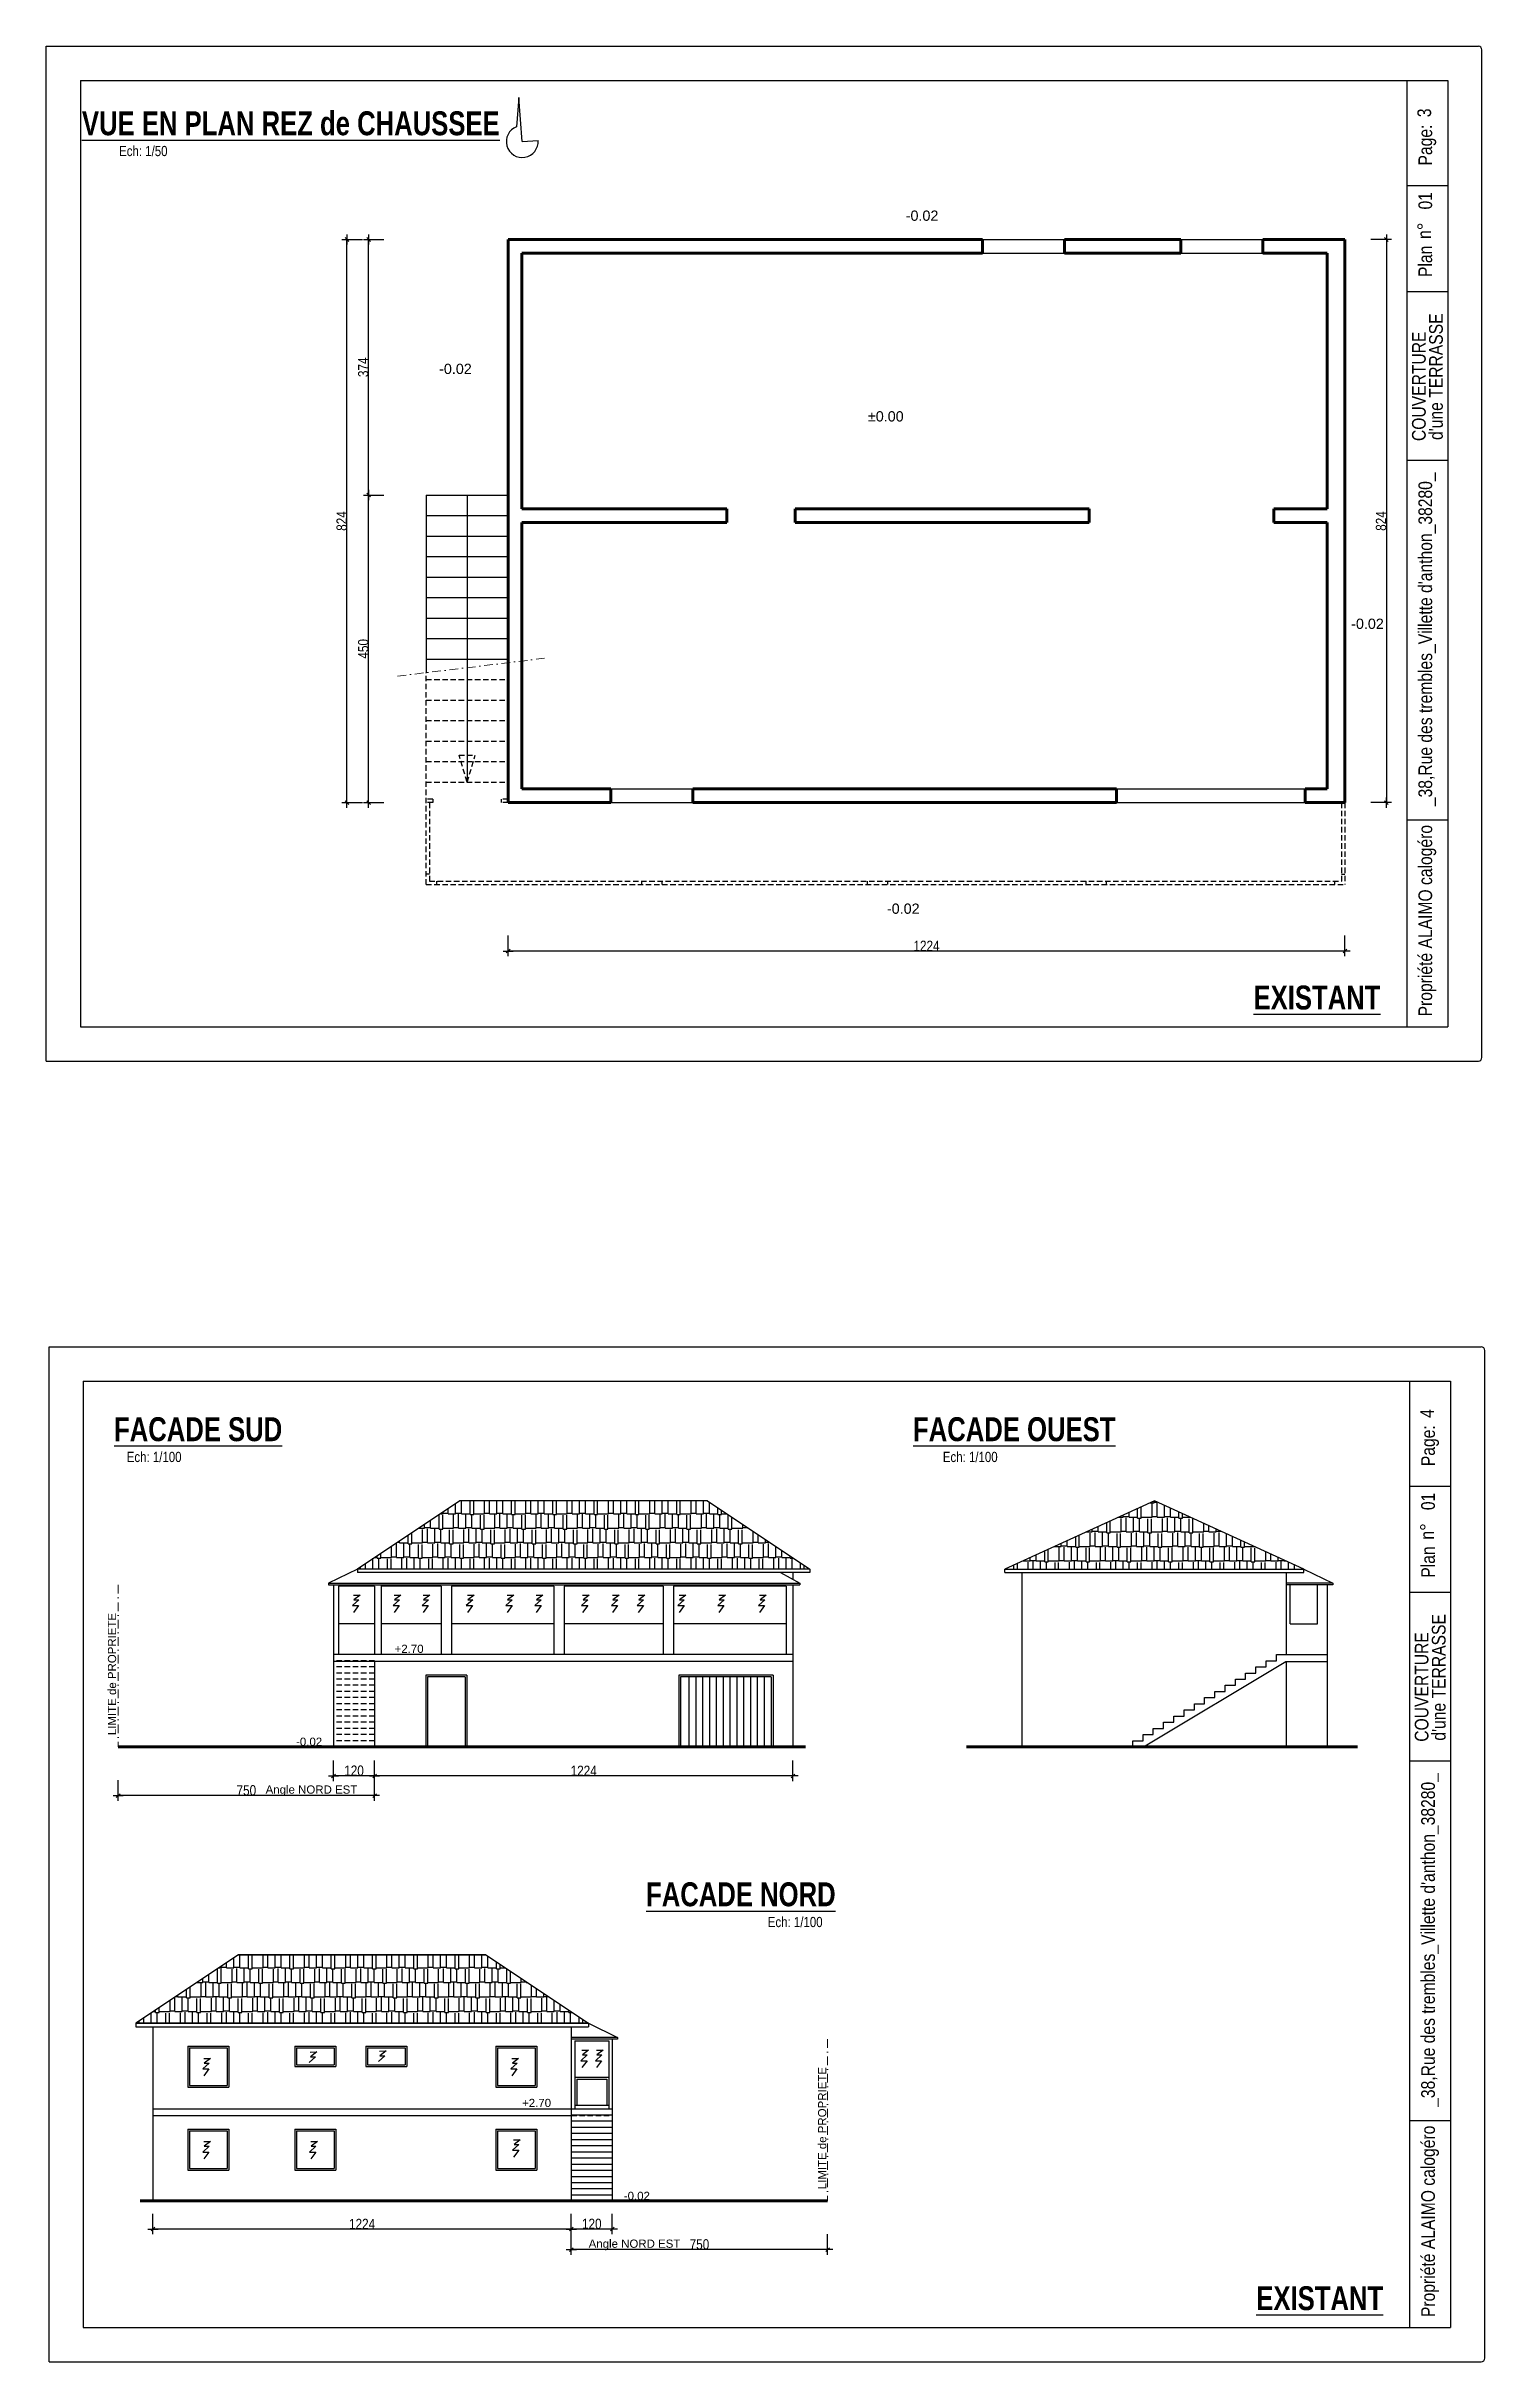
# Model space of a CAD drawing. Header units: centimetres. Extents: x 16433 to 114398, y -50094 to -12305.
# Drawn here: x 48609 to 50713, y -40532 to -37144 of the extents above; entities that cross this region are included whole.
import ezdxf
from ezdxf.enums import TextEntityAlignment as Align

# ---------------------------------------------------------------- set-up
doc = ezdxf.new("R2010")
doc.units = ezdxf.units.CM
doc.header["$LTSCALE"] = 0.5
doc.linetypes.add('CACHE2', pattern=[4.7625, 3.175, -1.5875])
doc.linetypes.add('TIRETPTX2', pattern=[50.8, 25.4, -12.7, 0, -12.7])
doc.layers.get('DEFPOINTS').update_dxf_attribs({"linetype": 'CONTINUOUS'})
for name, color, linetype in [('01_cote_gen', 4, 'CONTINUOUS'), ('01_fenetres', 171, 'CONTINUOUS'), ('01_linteaux', 2, 'CONTINUOUS'), ('01_poch_murs', 253, 'CONTINUOUS'), ('01_texte', 230, 'CONTINUOUS'), ('AA_COTES', 2, 'CONTINUOUS')]:
    doc.layers.add(name, color=color, linetype=linetype)
doc.layers.add('01_murs_coup', color=5, linetype='CONTINUOUS', lineweight=60)
doc.layers.add('01_tram_axes', color=2, linetype='TIRETPTX2', lineweight=9)
doc.styles.add('ARIAL', font='arial.ttf')
doc.styles.add('impact', font='impact.ttf')
doc.styles.add('MATTE_TXT', font='arial.ttf')
doc.styles.add('STYLE2', font='ARIALN.TTF')
doc.dimstyles.new('JB100', dxfattribs={"dimscale": 0.1, "dimtxt": 150, "dimasz": 15, "dimexe": 0.1, "dimexo": 0.1, "dimgap": 0.09, "dimtad": 1, "dimdec": 1, "dimlfac": 2, "dimdsep": 46, "dimtxsty": 'STYLE2', "dimblk1": 'BOND_G', "dimblk2": 'BOND_D', "dimsah": 1, "dimcen": 1.5, "dimdle": 0.01, "dimse1": 1, "dimse2": 1, "dimclrd": 4, "dimclre": 2, "dimclrt": 6, "dimazin": 2, "dimtfac": 2.333333, "dimtdec": 1, "dimtix": 1, "dimtmove": 2, "dimatfit": 3, "dimldrblk": 'BOND_G', "dimfxl": 1, "dimtolj": 1, "dimtzin": 0, "dimarcsym": 0})
doc.dimstyles.new('JB50', dxfattribs={"dimscale": 0.1, "dimtxt": 150, "dimasz": 15, "dimexe": 0.1, "dimexo": 0.1, "dimgap": 0.09, "dimtad": 1, "dimdec": 1, "dimdsep": 46, "dimtxsty": 'STYLE2', "dimblk1": 'BOND_G', "dimblk2": 'BOND_D', "dimsah": 1, "dimcen": 1.5, "dimdle": 0.01, "dimse1": 1, "dimse2": 1, "dimclrd": 4, "dimclre": 2, "dimclrt": 6, "dimazin": 2, "dimtfac": 2.333333, "dimtdec": 1, "dimtix": 1, "dimtmove": 2, "dimatfit": 3, "dimldrblk": 'BOND_G', "dimfxl": 1, "dimtolj": 1, "dimtzin": 0, "dimarcsym": 0})

msp = doc.modelspace()

# ---------------------------------------------------------------- texts
at = {"layer": '01_texte'}
for s, height, style, p in [('%%UVUE EN PLAN REZ de CHAUSSEE', 35, 'impact', (48966.325, -37284.541)), ('%%UEXISTANT', 35, 'impact', (50467.436, -38563.946)), ('%%UFACADE SUD', 35, 'impact', (48830.779, -39195.719)), ('%%UFACADE OUEST', 35, 'impact', (50024.61, -39195.719)), ('Angle NORD EST', 12, 'ARIAL', (48996.553, -39704.659)), ('%%UFACADE NORD', 35, 'impact', (49624.682, -39876.344)), ('Angle NORD EST', 12, 'ARIAL', (49469.128, -40369.261)), ('%%UEXISTANT', 35, 'impact', (50471.477, -40467.45))]:
    msp.add_text(s, height=height, dxfattribs=dict(at, style=style)).set_placement(p, align=Align.BOTTOM_CENTER)
for s, height, style, p in [('3', 20, 'STYLE2', (50634.419, -37247.598)), ('Page:', 20, 'STYLE2', (50635.861, -37318.283)), ('  01', 20, 'STYLE2', (50635.861, -37395.417)), ('n%%D', 20, 'STYLE2', (50634.419, -37425.76)), ('Plan', 20, 'STYLE2', (50635.861, -37481.522)), ("  d'une TERRASSE", 20, 'STYLE2', (50651.472, -37732.735)), ('COUVERTURE ', 20, 'STYLE2', (50626.471, -37721.591)), ("_38,Rue des trembles_Villette d'anthon_38280_", 20, 'STYLE2', (50635.861, -38255.892)), ('Propriété ALAIMO calogéro', 20, 'STYLE2', (50635.861, -38563.569)), ('4', 20, 'STYLE2', (50638.459, -39151.102)), ('Page:', 20, 'STYLE2', (50639.902, -39221.787)), ('  01', 20, 'STYLE2', (50639.902, -39298.921)), ('n%%D', 20, 'STYLE2', (50638.459, -39329.264)), ('Plan', 20, 'STYLE2', (50639.902, -39385.026)), ('LIMITE de PROPRIETE', 12, 'ARIAL', (48710.772, -39615.38)), ("  d'une TERRASSE", 20, 'STYLE2', (50655.513, -39636.239)), ('COUVERTURE ', 20, 'STYLE2', (50630.512, -39625.095)), ("_38,Rue des trembles_Villette d'anthon_38280_", 20, 'STYLE2', (50639.902, -40159.396)), ('LIMITE de PROPRIETE', 12, 'ARIAL', (49749.621, -40279.982)), ('Propriété ALAIMO calogéro', 20, 'STYLE2', (50639.902, -40467.073))]:
    msp.add_text(s, height=height, rotation=90, dxfattribs=dict(at, style=style)).set_placement(p)
at = {"layer": '01_texte', "style": 'MATTE_TXT', "width": 0.8}
for s, p in [('Ech: 1/50', (48750.586, -37309.101)), ('Ech: 1/100', (48766.419, -39220.279)), ('Ech: 1/100', (49960.25, -39220.279)), ('Ech: 1/100', (49704.19, -39900.904))]:
    msp.add_text(s, height=15, dxfattribs=at).set_placement(p, align=Align.BOTTOM_CENTER)
at = {"layer": '01_texte', "style": 'ARIAL'}
for s, height, p in [('-0.02', 15, (49865.875, -37399.198)), ('-0.02', 15, (49183.284, -37623.431)), ('%%P0.00', 15, (49810.573, -37692.912)), ('-0.02', 15, (50517.456, -37996.456)), ('-0.02', 15, (49838.386, -38413.398)), ('+2.70', 12, (49118.162, -39495.09)), ('-0.02', 12, (48974.016, -39631.079)), ('+2.70', 12, (49304.634, -40159.692)), ('-0.02', 12, (49453.471, -40295.681))]:
    msp.add_text(s, height=height, dxfattribs=at).set_placement(p)

# ---------------------------------------------------------------- blocks, each defined once
blk = doc.blocks.new('BOND_G')
at = {"layer": 'AA_COTES', "color": 0}
for p, q in [((5, 0), (-5, 0)), ((1.8, 1.8), (-1.8, -1.8)), ((0, -5), (0, 15))]:
    blk.add_line(p, q, dxfattribs=at)
blk = doc.blocks.new('BOND_D')
at = {"layer": 'AA_COTES', "color": 0}
for p, q in [((5, 0), (-5, 0)), ((-1.8, -1.8), (1.8, 1.8)), ((0, 5), (0, -15))]:
    blk.add_line(p, q, dxfattribs=at)
blk = doc.blocks.new('*D4538')
at = {"layer": '01_linteaux', "color": 4, "lineweight": -2, "ltscale": 2, "transparency": 16777216}
blk.add_line((49750.1, -40368.4), (49378.1, -40368.4), dxfattribs=at)
at = {"layer": 'DEFPOINTS', "color": 0, "ltscale": 2}
for p in [(49376.6, -40297.1), (49751.6, -40297.1), (49376.6, -40368.4)]:
    blk.add_point(p, dxfattribs=at)
at = {"layer": '01_linteaux', "color": 4, "lineweight": -2, "ltscale": 2, "transparency": 16777216, "xscale": 1.5, "yscale": 1.5, "zscale": 1.5, "rotation": 180}
blk.add_blockref('BOND_D', (49376.6, -40368.4), dxfattribs=at)
at = {"layer": '01_linteaux', "color": 4, "lineweight": -2, "ltscale": 2, "transparency": 16777216, "xscale": 1.5, "yscale": 1.5, "zscale": 1.5}
blk.add_blockref('BOND_G', (49751.6, -40368.4), dxfattribs=at)
at = {"layer": '01_linteaux', "color": 6, "ltscale": 2, "transparency": 16777216, "insert": (49564.1, -40360.7), "char_height": 15, "attachment_point": 5, "style": 'STYLE2'}
blk.add_mtext('\\A1;750', dxfattribs=at)
blk = doc.blocks.new('*D4539')
at = {"layer": '01_linteaux', "color": 4, "lineweight": -2, "ltscale": 2, "transparency": 16777216}
blk.add_line((49375.1, -40338.4), (48766.1, -40338.4), dxfattribs=at)
at = {"layer": 'DEFPOINTS', "color": 0, "ltscale": 2}
for p in [(48764.6, -40297.1), (49376.6, -40297.1), (48764.6, -40338.4)]:
    blk.add_point(p, dxfattribs=at)
at = {"layer": '01_linteaux', "color": 4, "lineweight": -2, "ltscale": 2, "transparency": 16777216, "xscale": 1.5, "yscale": 1.5, "zscale": 1.5, "rotation": 180}
blk.add_blockref('BOND_D', (48764.6, -40338.4), dxfattribs=at)
at = {"layer": '01_linteaux', "color": 4, "lineweight": -2, "ltscale": 2, "transparency": 16777216, "xscale": 1.5, "yscale": 1.5, "zscale": 1.5}
blk.add_blockref('BOND_G', (49376.6, -40338.4), dxfattribs=at)
at = {"layer": '01_linteaux', "color": 6, "ltscale": 2, "transparency": 16777216, "insert": (49070.6, -40330.8), "char_height": 15, "attachment_point": 5, "style": 'STYLE2'}
blk.add_mtext('\\A1;1224', dxfattribs=at)
blk = doc.blocks.new('*D4540')
at = {"layer": '01_linteaux', "color": 4, "lineweight": -2, "ltscale": 2, "transparency": 16777216}
blk.add_line((49435.1, -40338.4), (49378.1, -40338.4), dxfattribs=at)
at = {"layer": 'DEFPOINTS', "color": 0, "ltscale": 2}
for p in [(49436.6, -40297.1), (49376.6, -40330.9), (49376.6, -40338.4)]:
    blk.add_point(p, dxfattribs=at)
at = {"layer": '01_linteaux', "color": 4, "lineweight": -2, "ltscale": 2, "transparency": 16777216, "xscale": 1.5, "yscale": 1.5, "zscale": 1.5, "rotation": 180}
blk.add_blockref('BOND_D', (49376.6, -40338.4), dxfattribs=at)
at = {"layer": '01_linteaux', "color": 4, "lineweight": -2, "ltscale": 2, "transparency": 16777216, "xscale": 1.5, "yscale": 1.5, "zscale": 1.5}
blk.add_blockref('BOND_G', (49436.6, -40338.4), dxfattribs=at)
at = {"layer": '01_linteaux', "color": 6, "ltscale": 2, "transparency": 16777216, "insert": (49406.6, -40330.7), "char_height": 15, "attachment_point": 5, "style": 'STYLE2'}
blk.add_mtext('\\A1;120', dxfattribs=at)
blk = doc.blocks.new('*D4541')
at = {"layer": '01_linteaux', "color": 4, "lineweight": -2, "ltscale": 2, "transparency": 16777216}
blk.add_line((49699.3, -39675.1), (49090.3, -39675.1), dxfattribs=at)
at = {"layer": 'DEFPOINTS', "color": 0, "ltscale": 2}
for p in [(49088.8, -39643.8), (49700.8, -39643.8), (49088.8, -39675.1)]:
    blk.add_point(p, dxfattribs=at)
at = {"layer": '01_linteaux', "color": 4, "lineweight": -2, "ltscale": 2, "transparency": 16777216, "xscale": 1.5, "yscale": 1.5, "zscale": 1.5, "rotation": 180}
blk.add_blockref('BOND_D', (49088.8, -39675.1), dxfattribs=at)
at = {"layer": '01_linteaux', "color": 4, "lineweight": -2, "ltscale": 2, "transparency": 16777216, "xscale": 1.5, "yscale": 1.5, "zscale": 1.5}
blk.add_blockref('BOND_G', (49700.8, -39675.1), dxfattribs=at)
at = {"layer": '01_linteaux', "color": 6, "ltscale": 2, "transparency": 16777216, "insert": (49394.8, -39667.6), "char_height": 15, "attachment_point": 5, "style": 'STYLE2'}
blk.add_mtext('\\A1;1224', dxfattribs=at)
blk = doc.blocks.new('*D4542')
at = {"layer": '01_linteaux', "color": 4, "lineweight": -2, "ltscale": 2, "transparency": 16777216}
blk.add_line((49087.3, -39675.1), (49030.3, -39675.1), dxfattribs=at)
at = {"layer": 'DEFPOINTS', "color": 0, "ltscale": 2}
for p in [(49028.8, -39643.8), (49028.8, -39675.1), (49088.8, -39652.6)]:
    blk.add_point(p, dxfattribs=at)
at = {"layer": '01_linteaux', "color": 4, "lineweight": -2, "ltscale": 2, "transparency": 16777216, "xscale": 1.5, "yscale": 1.5, "zscale": 1.5, "rotation": 180}
blk.add_blockref('BOND_D', (49028.8, -39675.1), dxfattribs=at)
at = {"layer": '01_linteaux', "color": 4, "lineweight": -2, "ltscale": 2, "transparency": 16777216, "xscale": 1.5, "yscale": 1.5, "zscale": 1.5}
blk.add_blockref('BOND_G', (49088.8, -39675.1), dxfattribs=at)
at = {"layer": '01_linteaux', "color": 6, "ltscale": 2, "transparency": 16777216, "insert": (49058.8, -39667.5), "char_height": 15, "attachment_point": 5, "style": 'STYLE2'}
blk.add_mtext('\\A1;120', dxfattribs=at)
blk = doc.blocks.new('*D4543')
at = {"layer": '01_linteaux', "color": 4, "lineweight": -2, "ltscale": 2, "transparency": 16777216}
blk.add_line((49087.3, -39703.9), (48715.3, -39703.9), dxfattribs=at)
at = {"layer": 'DEFPOINTS', "color": 0, "ltscale": 2}
for p in [(48713.8, -39632.5), (49088.8, -39671.3), (48713.8, -39703.9)]:
    blk.add_point(p, dxfattribs=at)
at = {"layer": '01_linteaux', "color": 4, "lineweight": -2, "ltscale": 2, "transparency": 16777216, "xscale": 1.5, "yscale": 1.5, "zscale": 1.5, "rotation": 180}
blk.add_blockref('BOND_D', (48713.8, -39703.9), dxfattribs=at)
at = {"layer": '01_linteaux', "color": 4, "lineweight": -2, "ltscale": 2, "transparency": 16777216, "xscale": 1.5, "yscale": 1.5, "zscale": 1.5}
blk.add_blockref('BOND_G', (49088.8, -39703.9), dxfattribs=at)
at = {"layer": '01_linteaux', "color": 6, "ltscale": 2, "transparency": 16777216, "insert": (48901.3, -39696.3), "char_height": 15, "attachment_point": 5, "style": 'STYLE2'}
blk.add_mtext('\\A1;750', dxfattribs=at)
blk = doc.blocks.new('*D4500')
at = {"layer": '01_cote_gen', "color": 4, "lineweight": -2, "transparency": 16777216}
blk.add_line((50506.8, -38467.9), (49285.8, -38467.9), dxfattribs=at)
at = {"layer": 'DEFPOINTS', "color": 0}
for p in [(49284.3, -38381.8), (50508.3, -38381.8), (49284.3, -38467.9)]:
    blk.add_point(p, dxfattribs=at)
at = {"layer": '01_cote_gen', "color": 4, "lineweight": -2, "transparency": 16777216, "xscale": 1.5, "yscale": 1.5, "zscale": 1.5, "rotation": 180}
blk.add_blockref('BOND_D', (49284.3, -38467.9), dxfattribs=at)
at = {"layer": '01_cote_gen', "color": 4, "lineweight": -2, "transparency": 16777216, "xscale": 1.5, "yscale": 1.5, "zscale": 1.5}
blk.add_blockref('BOND_G', (50508.3, -38467.9), dxfattribs=at)
at = {"layer": '01_cote_gen', "color": 6, "transparency": 16777216, "insert": (49896.3, -38460.3), "char_height": 15, "attachment_point": 5, "style": 'STYLE2'}
blk.add_mtext('\\A1;1224', dxfattribs=at)
blk = doc.blocks.new('*D4501')
at = {"layer": '01_cote_gen', "color": 4, "lineweight": -2, "transparency": 16777216}
blk.add_line((50568.9, -37428.1), (50568.9, -38249.1), dxfattribs=at)
at = {"layer": 'DEFPOINTS', "color": 0}
for p in [(50433.8, -37426.6), (50433.8, -38250.6), (50568.9, -38250.6)]:
    blk.add_point(p, dxfattribs=at)
at = {"layer": '01_cote_gen', "color": 4, "lineweight": -2, "transparency": 16777216, "xscale": 1.5, "yscale": 1.5, "zscale": 1.5}
for name, p, rotation in [('BOND_G', (50568.9, -37426.6), 90), ('BOND_D', (50568.9, -38250.6), 270)]:
    blk.add_blockref(name, p, dxfattribs=dict(at, rotation=rotation))
at = {"layer": '01_cote_gen', "color": 6, "transparency": 16777216, "insert": (50561.2, -37838.6), "char_height": 15, "attachment_point": 5, "rotation": 90, "style": 'STYLE2'}
blk.add_mtext('\\A1;824', dxfattribs=at)
blk = doc.blocks.new('*D4502')
at = {"layer": '01_murs_coup', "color": 4, "lineweight": -2, "ltscale": 2, "transparency": 16777216}
blk.add_line((49080.1, -38249.1), (49080.1, -37802.1), dxfattribs=at)
at = {"layer": 'DEFPOINTS', "color": 0, "ltscale": 2}
for p in [(49080.1, -37800.6), (49284.3, -37800.6), (49284.3, -38250.6)]:
    blk.add_point(p, dxfattribs=at)
at = {"layer": '01_murs_coup', "color": 4, "lineweight": -2, "ltscale": 2, "transparency": 16777216, "xscale": 1.5, "yscale": 1.5, "zscale": 1.5}
for name, p, rotation in [('BOND_D', (49080.1, -37800.6), 90), ('BOND_G', (49080.1, -38250.6), 270)]:
    blk.add_blockref(name, p, dxfattribs=dict(at, rotation=rotation))
at = {"layer": '01_murs_coup', "color": 6, "ltscale": 2, "transparency": 16777216, "insert": (49072.4, -38025.6), "char_height": 15, "attachment_point": 5, "rotation": 90, "style": 'STYLE2'}
blk.add_mtext('\\A1;450', dxfattribs=at)
blk = doc.blocks.new('*D4503')
at = {"layer": '01_murs_coup', "color": 4, "lineweight": -2, "ltscale": 2, "transparency": 16777216}
blk.add_line((49080.1, -37799.1), (49080.1, -37428.1), dxfattribs=at)
at = {"layer": 'DEFPOINTS', "color": 0, "ltscale": 2}
for p in [(49080.1, -37426.6), (49284.3, -37426.6), (49284.3, -37800.6)]:
    blk.add_point(p, dxfattribs=at)
at = {"layer": '01_murs_coup', "color": 4, "lineweight": -2, "ltscale": 2, "transparency": 16777216, "xscale": 1.5, "yscale": 1.5, "zscale": 1.5}
for name, p, rotation in [('BOND_D', (49080.1, -37426.6), 90), ('BOND_G', (49080.1, -37800.6), 270)]:
    blk.add_blockref(name, p, dxfattribs=dict(at, rotation=rotation))
at = {"layer": '01_murs_coup', "color": 6, "ltscale": 2, "transparency": 16777216, "insert": (49072.4, -37613.6), "char_height": 15, "attachment_point": 5, "rotation": 90, "style": 'STYLE2'}
blk.add_mtext('\\A1;374', dxfattribs=at)
blk = doc.blocks.new('*D4504')
at = {"layer": '01_murs_coup', "color": 4, "lineweight": -2, "ltscale": 2, "transparency": 16777216}
blk.add_line((49048.5, -38249.1), (49048.5, -37428.1), dxfattribs=at)
at = {"layer": 'DEFPOINTS', "color": 0, "ltscale": 2}
for p in [(49048.5, -37426.6), (49284.3, -37426.6), (49284.3, -38250.6)]:
    blk.add_point(p, dxfattribs=at)
at = {"layer": '01_murs_coup', "color": 4, "lineweight": -2, "ltscale": 2, "transparency": 16777216, "xscale": 1.5, "yscale": 1.5, "zscale": 1.5}
for name, p, rotation in [('BOND_D', (49048.5, -37426.6), 90), ('BOND_G', (49048.5, -38250.6), 270)]:
    blk.add_blockref(name, p, dxfattribs=dict(at, rotation=rotation))
at = {"layer": '01_murs_coup', "color": 6, "ltscale": 2, "transparency": 16777216, "insert": (49040.8, -37838.6), "char_height": 15, "attachment_point": 5, "rotation": 90, "style": 'STYLE2'}
blk.add_mtext('\\A1;824', dxfattribs=at)

# ---------------------------------------------------------------- dimensions: what is measured, and where the dimension line sits
at = {"layer": '01_cote_gen'}
dim = msp.add_linear_dim(base=(50568.85, -38250.649), p1=(50433.8, -37426.649), p2=(50433.8, -38250.649), angle=90, dimstyle='JB50', dxfattribs=at)
dim.commit()
dim.dimension.update_dxf_attribs({"geometry": '*D4501', "text_midpoint": (50561.182, -37838.649)})
dim = msp.add_linear_dim(base=(49284.259, -38467.856), p1=(50508.259, -38381.827), p2=(49284.259, -38381.827), dimstyle='JB50', dxfattribs=at)
dim.commit()
dim.dimension.update_dxf_attribs({"geometry": '*D4500', "text_midpoint": (49896.259, -38460.316)})
at = {"layer": '01_linteaux', "ltscale": 2}
for base, p1, p2, picture, middle in [((48713.759, -39703.924), (49088.759, -39671.343), (48713.759, -39632.519), '*D4543', (48901.259, -39696.256)), ((49028.759, -39675.148), (49088.759, -39652.648), (49028.759, -39643.824), '*D4542', (49058.759, -39667.48)), ((49088.759, -39675.148), (49700.759, -39643.824), (49088.759, -39643.824), '*D4541', (49394.759, -39667.608)), ((48764.587, -40338.352), (49376.587, -40297.121), (48764.587, -40297.121), '*D4539', (49070.587, -40330.812)), ((49376.587, -40368.41), (49751.587, -40297.121), (49376.587, -40297.121), '*D4538', (49564.087, -40360.743)), ((49376.587, -40338.352), (49436.587, -40297.121), (49376.587, -40330.852), '*D4540', (49406.587, -40330.685))]:
    dim = msp.add_linear_dim(base=base, p1=p1, p2=p2, dimstyle='JB100', dxfattribs=at)
    dim.commit()
    dim.dimension.update_dxf_attribs({"geometry": picture, "text_midpoint": middle})
at = {"layer": '01_murs_coup', "ltscale": 2}
for base, p1, p2, picture, middle in [((49048.473, -37426.649), (49284.259, -38250.649), (49284.259, -37426.649), '*D4504', (49040.806, -37838.649)), ((49080.111, -37426.649), (49284.259, -37800.649), (49284.259, -37426.649), '*D4503', (49072.443, -37613.649)), ((49080.111, -37800.649), (49284.259, -38250.649), (49284.259, -37800.649), '*D4502', (49072.443, -38025.649))]:
    dim = msp.add_linear_dim(base=base, p1=p1, p2=p2, angle=90, dimstyle='JB50', dxfattribs=at)
    dim.commit()
    dim.dimension.update_dxf_attribs({"geometry": picture, "text_midpoint": middle})

# ---------------------------------------------------------------- linework, layer by layer
at = {"layer": '01_fenetres', "ltscale": 30}
for p, q in [((48658.71, -37193.865), (48658.71, -38578.865)), ((48658.71, -37193.865), (50658.71, -37193.865)), ((50598.71, -37193.865), (50598.71, -38578.865)), ((50658.71, -37193.865), (50658.71, -38578.865)), ((50658.71, -37347.997), (50598.71, -37347.997)), ((50658.71, -37503.014), (50598.71, -37503.014)), ((50658.71, -37749.931), (50598.71, -37749.931)), ((50658.71, -38276.465), (50598.71, -38276.465)), ((48658.71, -38578.865), (49608.71, -38578.865)), ((48658.71, -38578.865), (49608.71, -38578.865)), ((48658.71, -38578.865), (50658.71, -38578.865)), ((48662.75, -39097.369), (48662.75, -40482.369)), ((48662.75, -39097.369), (50662.75, -39097.369)), ((50602.75, -39097.369), (50602.75, -40482.369)), ((50662.75, -39097.369), (50662.75, -40482.369)), ((50662.75, -39251.501), (50602.75, -39251.501)), ((50662.75, -39406.518), (50602.75, -39406.518)), ((50662.75, -39653.435), (50602.75, -39653.435)), ((50662.75, -40179.969), (50602.75, -40179.969)), ((48662.75, -40482.369), (49612.75, -40482.369)), ((48662.75, -40482.369), (49612.75, -40482.369)), ((48662.75, -40482.369), (50662.75, -40482.369))]:
    msp.add_line(p, q, dxfattribs=at)
at = {"layer": '01_linteaux'}
for p, q in [((49978.259, -37426.649), (50098.259, -37426.649)), ((50268.259, -37426.649), (50388.259, -37426.649)), ((49978.259, -37446.649), (50098.259, -37446.649)), ((50268.259, -37446.649), (50388.259, -37446.649)), ((49164.259, -37800.649), (49284.259, -37800.649)), ((49164.259, -37800.649), (49164.259, -38060.525)), ((49224.259, -37800.649), (49224.259, -38220.649)), ((49164.259, -37830.649), (49284.259, -37830.649)), ((49164.259, -37860.649), (49284.259, -37860.649)), ((49164.259, -37890.649), (49284.259, -37890.649)), ((49164.259, -37920.649), (49284.259, -37920.649)), ((49164.259, -37950.649), (49284.259, -37950.649)), ((49164.259, -37980.649), (49284.259, -37980.649)), ((49164.259, -38010.649), (49284.259, -38010.649)), ((49164.259, -38040.649), (49284.259, -38040.649)), ((49434.259, -38230.649), (49554.259, -38230.649)), ((49434.259, -38250.649), (49554.259, -38250.649)), ((50174.259, -38230.649), (50450.259, -38230.649)), ((50174.259, -38250.649), (50450.259, -38250.649))]:
    msp.add_line(p, q, dxfattribs=at)
at = {"layer": '01_linteaux', "linetype": 'CACHE2', "ltscale": 5}
for p, q in [((49164.259, -38370.649), (49164.259, -38060.525)), ((49164.259, -38070.649), (49284.259, -38070.649)), ((49164.259, -38100.649), (49284.259, -38100.649)), ((49164.259, -38130.649), (49284.259, -38130.649)), ((49164.259, -38160.649), (49284.259, -38160.649)), ((49224.259, -38220.649), (49212.43, -38181.505)), ((49212.43, -38181.505), (49236.087, -38181.505)), ((49224.259, -38220.649), (49236.087, -38181.505)), ((49164.259, -38190.649), (49284.259, -38190.649)), ((49164.259, -38220.649), (49284.259, -38220.649)), ((49174.259, -38245.649), (49164.259, -38245.649)), ((49174.259, -38250.649), (49164.259, -38250.649)), ((49169.259, -38250.649), (49169.259, -38365.649)), ((49174.259, -38245.649), (49174.259, -38250.649)), ((49284.259, -38245.649), (49274.259, -38245.649)), ((49274.259, -38245.649), (49274.259, -38250.649)), ((49284.259, -38250.649), (49274.259, -38250.649)), ((50503.259, -38250.649), (50503.259, -38365.649)), ((50508.259, -38250.649), (50508.259, -38370.649)), ((49169.259, -38355.649), (49164.259, -38355.649)), ((50503.259, -38355.649), (50508.259, -38355.649)), ((49164.259, -38370.649), (50508.259, -38370.649)), ((49169.259, -38365.649), (50503.259, -38365.649)), ((49179.259, -38365.649), (49179.259, -38370.649)), ((49479.259, -38365.649), (49479.259, -38370.649)), ((49509.259, -38365.649), (49509.259, -38370.649)), ((49809.259, -38365.649), (49809.259, -38370.649)), ((49839.259, -38365.649), (49839.259, -38370.649)), ((50129.259, -38365.649), (50129.259, -38370.649)), ((50159.259, -38365.649), (50159.259, -38370.649)), ((50493.259, -38365.649), (50493.259, -38370.649)), ((49088.759, -39506.519), (49028.759, -39506.519)), ((49088.759, -39515.519), (49028.759, -39515.519)), ((49088.759, -39524.519), (49028.759, -39524.519)), ((49088.759, -39533.519), (49028.759, -39533.519)), ((49088.759, -39542.519), (49028.759, -39542.519)), ((49088.759, -39551.519), (49028.759, -39551.519)), ((49088.759, -39560.519), (49028.759, -39560.519)), ((49088.759, -39569.519), (49028.759, -39569.519)), ((49088.759, -39578.519), (49028.759, -39578.519)), ((49088.759, -39587.519), (49028.759, -39587.519)), ((49088.759, -39596.519), (49028.759, -39596.519)), ((49088.759, -39605.519), (49028.759, -39605.519)), ((49088.759, -39614.519), (49028.759, -39614.519)), ((49088.759, -39623.519), (49028.759, -39623.519)), ((49376.587, -40172.121), (49436.587, -40172.121))]:
    msp.add_line(p, q, dxfattribs=at)
at = {"layer": '01_linteaux', "ltscale": 2}
for p, q in [((49213.759, -39272.519), (49063.759, -39372.519)), ((49575.759, -39272.519), (49213.759, -39272.519)), ((49575.759, -39272.519), (49725.759, -39372.519)), ((50229.538, -39272.519), (50011.038, -39372.519)), ((49063.759, -39372.519), (49021.259, -39393.162)), ((49725.759, -39372.519), (49063.759, -39372.519)), ((49063.759, -39372.519), (49063.759, -39377.519)), ((49725.759, -39372.519), (49725.759, -39377.519)), ((50011.038, -39377.519), (50011.038, -39372.519)), ((50448.038, -39377.519), (50448.038, -39372.519)), ((50448.038, -39372.519), (50490.538, -39393.162)), ((49021.259, -39393.162), (49021.259, -39394.412)), ((49021.259, -39393.162), (49710.759, -39393.162)), ((49021.259, -39393.162), (49021.259, -39395.662)), ((49021.259, -39395.662), (49710.759, -39395.662)), ((49028.759, -39395.662), (49028.759, -39632.519)), ((49036.259, -39397.519), (49036.259, -39497.519)), ((49088.759, -39397.519), (49036.259, -39397.519)), ((49725.759, -39377.519), (49063.759, -39377.519)), ((49088.759, -39397.519), (49088.759, -39497.519)), ((49098.759, -39395.662), (49098.759, -39497.519)), ((49186.259, -39397.519), (49098.759, -39397.519)), ((49186.259, -39397.519), (49186.259, -39497.519)), ((49201.259, -39397.519), (49201.259, -39497.519)), ((49351.259, -39397.519), (49201.259, -39397.519)), ((49351.259, -39397.519), (49351.259, -39497.519)), ((49366.259, -39397.519), (49366.259, -39497.519)), ((49511.259, -39397.519), (49366.259, -39397.519)), ((49511.259, -39397.519), (49511.259, -39497.519)), ((49526.259, -39397.519), (49526.259, -39497.519)), ((49690.759, -39397.519), (49526.259, -39397.519)), ((49682.526, -39377.519), (49710.759, -39393.162)), ((49690.759, -39397.519), (49690.759, -39497.519)), ((49700.759, -39377.519), (49700.759, -39387.621)), ((49700.759, -39395.662), (49700.759, -39632.519)), ((49710.759, -39393.162), (49710.759, -39395.662)), ((50011.038, -39377.519), (50448.038, -39377.519)), ((50036.038, -39632.519), (50036.038, -39377.519)), ((50423.038, -39497.519), (50423.038, -39377.519)), ((50490.538, -39393.162), (50423.038, -39393.162)), ((50490.538, -39395.662), (50423.038, -39395.662)), ((50428.038, -39452.519), (50428.038, -39395.662)), ((50468.038, -39452.519), (50468.038, -39395.662)), ((50483.038, -39632.519), (50483.038, -39395.662)), ((50490.538, -39393.162), (50490.538, -39394.412)), ((50490.538, -39393.162), (50490.538, -39395.662)), ((49088.759, -39452.519), (49036.259, -39452.519)), ((49186.259, -39452.519), (49098.759, -39452.519)), ((49351.259, -39452.519), (49201.259, -39452.519)), ((49511.259, -39452.519), (49366.259, -39452.519)), ((49690.759, -39452.519), (49526.259, -39452.519)), ((50428.038, -39452.519), (50468.038, -39452.519)), ((49088.759, -39497.519), (49028.759, -39497.519)), ((49088.759, -39507.519), (49028.759, -39507.519)), ((49700.759, -39497.519), (49088.759, -39497.519)), ((49088.759, -39506.519), (49088.759, -39632.519)), ((49700.759, -39507.519), (49088.759, -39507.519)), ((50213.587, -39632.519), (50421.921, -39507.519)), ((50393.038, -39515.519), (50393.038, -39506.519)), ((50393.038, -39506.519), (50408.038, -39506.519)), ((50408.038, -39497.519), (50483.038, -39497.519)), ((50408.038, -39506.519), (50408.038, -39497.519)), ((50421.921, -39507.519), (50483.038, -39507.519)), ((50423.038, -39632.519), (50423.038, -39507.519)), ((49163.759, -39527.519), (49163.759, -39632.519)), ((49223.759, -39527.519), (49163.759, -39527.519)), ((49166.259, -39530.019), (49166.259, -39632.519)), ((49221.259, -39530.019), (49166.259, -39530.019)), ((49221.259, -39530.019), (49221.259, -39632.519)), ((49223.759, -39527.519), (49223.759, -39632.519)), ((49533.759, -39527.519), (49533.759, -39632.519)), ((49671.759, -39527.519), (49533.759, -39527.519)), ((49669.259, -39530.019), (49536.259, -39530.019)), ((49536.259, -39530.019), (49536.259, -39632.519)), ((49548.759, -39530.019), (49548.759, -39632.519)), ((49558.759, -39530.019), (49558.759, -39632.519)), ((49568.759, -39530.019), (49568.759, -39632.519)), ((49578.759, -39530.019), (49578.759, -39632.519)), ((49588.759, -39530.019), (49588.759, -39632.519)), ((49598.759, -39530.019), (49598.759, -39632.519)), ((49608.759, -39530.019), (49608.759, -39632.519)), ((49618.759, -39530.019), (49618.759, -39632.519)), ((49628.759, -39530.019), (49628.759, -39632.519)), ((49638.759, -39530.019), (49638.759, -39632.519)), ((49648.759, -39530.019), (49648.759, -39632.519)), ((49658.759, -39530.019), (49658.759, -39632.519)), ((49669.259, -39530.019), (49669.259, -39632.519)), ((49671.759, -39527.519), (49671.759, -39632.519)), ((50333.038, -39551.519), (50333.038, -39542.519)), ((50333.038, -39542.519), (50348.038, -39542.519)), ((50348.038, -39542.519), (50348.038, -39533.519)), ((50348.038, -39533.519), (50363.038, -39533.519)), ((50363.038, -39533.519), (50363.038, -39524.519)), ((50363.038, -39524.519), (50378.038, -39524.519)), ((50378.038, -39524.519), (50378.038, -39515.519)), ((50378.038, -39515.519), (50393.038, -39515.519)), ((50288.038, -39578.519), (50288.038, -39569.519)), ((50288.038, -39569.519), (50303.038, -39569.519)), ((50303.038, -39569.519), (50303.038, -39560.519)), ((50303.038, -39560.519), (50318.038, -39560.519)), ((50318.038, -39560.519), (50318.038, -39551.519)), ((50318.038, -39551.519), (50333.038, -39551.519)), ((50228.038, -39614.519), (50228.038, -39605.519)), ((50228.038, -39605.519), (50243.038, -39605.519)), ((50243.038, -39605.519), (50243.038, -39596.519)), ((50243.038, -39596.519), (50258.038, -39596.519)), ((50258.038, -39596.519), (50258.038, -39587.519)), ((50258.038, -39587.519), (50273.038, -39587.519)), ((50273.038, -39587.519), (50273.038, -39578.519)), ((50273.038, -39578.519), (50288.038, -39578.519)), ((50198.038, -39623.519), (50213.038, -39623.519)), ((50198.038, -39632.519), (50198.038, -39623.519)), ((50213.038, -39623.519), (50213.038, -39614.519)), ((50213.038, -39614.519), (50228.038, -39614.519)), ((48889.587, -39937.121), (48739.587, -40037.121)), ((48889.587, -39937.121), (48739.587, -40037.121)), ((48889.587, -39937.121), (49251.587, -39937.121)), ((49251.587, -39937.121), (48889.587, -39937.121)), ((49251.587, -39937.121), (49401.587, -40037.121)), ((49251.587, -39937.121), (49401.587, -40037.121)), ((48739.587, -40037.121), (48739.587, -40042.121)), ((48739.587, -40037.121), (49401.587, -40037.121)), ((49401.587, -40037.121), (48739.587, -40037.121)), ((48739.587, -40042.121), (49401.587, -40042.121)), ((48764.587, -40042.121), (48764.587, -40297.121)), ((49376.587, -40042.121), (49376.587, -40297.121)), ((49401.587, -40037.121), (49401.587, -40042.121)), ((49401.587, -40037.121), (49444.087, -40057.764)), ((48815.648, -40070.474), (48815.648, -40130.474)), ((48815.648, -40070.474), (48875.648, -40070.474)), ((48818.148, -40072.974), (48818.148, -40127.974)), ((48818.148, -40072.974), (48873.148, -40072.974)), ((48873.148, -40072.974), (48873.148, -40127.974)), ((48875.648, -40070.474), (48875.648, -40130.474)), ((48972.036, -40070.474), (48972.036, -40100.474)), ((48972.036, -40070.474), (49032.036, -40070.474)), ((48974.536, -40072.974), (48974.536, -40097.974)), ((48974.536, -40072.974), (49029.536, -40072.974)), ((49029.536, -40072.974), (49029.536, -40097.974)), ((49032.036, -40070.474), (49032.036, -40100.474)), ((49076.038, -40070.474), (49076.038, -40100.474)), ((49076.038, -40070.474), (49136.038, -40070.474)), ((49078.538, -40072.974), (49078.538, -40097.974)), ((49078.538, -40072.974), (49133.538, -40072.974)), ((49133.538, -40072.974), (49133.538, -40097.974)), ((49136.038, -40070.474), (49136.038, -40100.474)), ((49266.323, -40070.474), (49266.323, -40130.474)), ((49266.323, -40070.474), (49326.323, -40070.474)), ((49268.823, -40072.974), (49268.823, -40127.974)), ((49268.823, -40072.974), (49323.823, -40072.974)), ((49323.823, -40072.974), (49323.823, -40127.974)), ((49326.323, -40070.474), (49326.323, -40130.474)), ((49444.087, -40057.764), (49376.587, -40057.764)), ((49444.087, -40060.264), (49376.587, -40060.264)), ((49381.587, -40062.89), (49381.587, -40162.121)), ((49381.587, -40062.89), (49431.587, -40062.89)), ((49431.587, -40062.89), (49431.587, -40162.121)), ((49436.587, -40060.264), (49436.587, -40297.121)), ((49444.087, -40057.764), (49444.087, -40059.014)), ((49444.087, -40057.764), (49444.087, -40060.264)), ((48972.036, -40100.474), (49032.036, -40100.474)), ((48974.536, -40097.974), (49029.536, -40097.974)), ((49076.038, -40100.474), (49136.038, -40100.474)), ((49078.538, -40097.974), (49133.538, -40097.974)), ((49381.587, -40116.065), (49431.587, -40116.065)), ((49384.587, -40119.065), (49428.587, -40119.065)), ((49384.587, -40119.065), (49384.587, -40157.121)), ((49428.587, -40119.065), (49428.587, -40157.121)), ((48815.648, -40130.474), (48875.648, -40130.474)), ((48818.148, -40127.974), (48873.148, -40127.974)), ((49266.323, -40130.474), (49326.323, -40130.474)), ((49268.823, -40127.974), (49323.823, -40127.974)), ((48764.587, -40162.121), (49376.587, -40162.121)), ((48764.587, -40172.121), (49376.587, -40172.121)), ((49376.587, -40162.121), (49436.587, -40162.121)), ((49376.587, -40171.121), (49436.587, -40171.121)), ((49376.587, -40180.121), (49436.587, -40180.121)), ((49381.587, -40157.121), (49431.587, -40157.121)), ((49436.587, -40162.121), (49436.587, -40297.121)), ((48815.648, -40192.121), (48815.648, -40252.121)), ((48815.648, -40192.121), (48875.648, -40192.121)), ((48818.148, -40194.621), (48818.148, -40249.621)), ((48818.148, -40194.621), (48873.148, -40194.621)), ((48873.148, -40194.621), (48873.148, -40249.621)), ((48875.648, -40192.121), (48875.648, -40252.121)), ((48972.036, -40192.121), (48972.036, -40252.121)), ((48972.036, -40192.121), (49032.036, -40192.121)), ((48974.536, -40194.621), (48974.536, -40249.621)), ((48974.536, -40194.621), (49029.536, -40194.621)), ((49029.536, -40194.621), (49029.536, -40249.621)), ((49032.036, -40192.121), (49032.036, -40252.121)), ((49266.323, -40192.121), (49266.323, -40252.121)), ((49266.323, -40192.121), (49326.323, -40192.121)), ((49268.823, -40194.621), (49268.823, -40249.621)), ((49268.823, -40194.621), (49323.823, -40194.621)), ((49323.823, -40194.621), (49323.823, -40249.621)), ((49326.323, -40192.121), (49326.323, -40252.121)), ((49376.587, -40189.121), (49436.587, -40189.121)), ((49376.587, -40198.121), (49436.587, -40198.121)), ((49376.587, -40207.121), (49436.587, -40207.121)), ((49376.587, -40216.121), (49436.587, -40216.121)), ((48815.648, -40252.121), (48875.648, -40252.121)), ((48818.148, -40249.621), (48873.148, -40249.621)), ((48972.036, -40252.121), (49032.036, -40252.121)), ((48974.536, -40249.621), (49029.536, -40249.621)), ((49266.323, -40252.121), (49326.323, -40252.121)), ((49268.823, -40249.621), (49323.823, -40249.621)), ((49376.587, -40225.121), (49436.587, -40225.121)), ((49376.587, -40234.121), (49436.587, -40234.121)), ((49376.587, -40243.121), (49436.587, -40243.121)), ((49376.587, -40252.121), (49436.587, -40252.121)), ((49376.587, -40261.121), (49436.587, -40261.121)), ((49376.587, -40270.121), (49436.587, -40270.121)), ((49376.587, -40279.121), (49436.587, -40279.121)), ((49376.587, -40288.121), (49436.587, -40288.121))]:
    msp.add_line(p, q, dxfattribs=at)
at = {"layer": '01_linteaux', "linetype": 'Continuous', "ltscale": 2}
msp.add_line((50446.948, -39372.519), (50446.948, -39372.02), dxfattribs=at)
at = {"layer": '01_linteaux', "ltscale": 2}
msp.add_lwpolyline([(50011.038, -39372.519), (50448.038, -39372.519), (50229.538, -39272.519)], dxfattribs=at)
at = {"layer": '01_murs_coup', "ltscale": 2}
for p, q in [((49284.259, -37426.649), (49284.259, -38250.649)), ((49284.259, -37426.649), (49978.259, -37426.649)), ((49978.259, -37426.649), (49978.259, -37446.649)), ((50098.259, -37426.649), (50098.259, -37446.649)), ((50098.259, -37426.649), (50268.259, -37426.649)), ((50268.259, -37426.649), (50268.259, -37446.649)), ((50388.259, -37426.649), (50388.259, -37446.649)), ((50388.259, -37426.649), (50508.259, -37426.649)), ((50508.259, -37426.649), (50508.259, -38250.649)), ((49304.259, -37446.649), (49304.259, -37820.649)), ((49304.259, -37446.649), (49978.259, -37446.649)), ((50098.259, -37446.649), (50268.259, -37446.649)), ((50388.259, -37446.649), (50482.259, -37446.649)), ((50482.259, -37446.649), (50482.259, -37820.649)), ((49304.259, -37820.649), (49604.259, -37820.649)), ((49304.259, -37840.649), (49604.259, -37840.649)), ((49304.259, -37840.649), (49304.259, -38230.649)), ((49604.259, -37820.649), (49604.259, -37840.649)), ((49704.259, -37820.649), (49704.259, -37840.649)), ((49704.259, -37820.649), (50134.259, -37820.649)), ((49704.259, -37840.649), (50134.259, -37840.649)), ((50134.259, -37820.649), (50134.259, -37840.649)), ((50404.259, -37820.649), (50404.259, -37840.649)), ((50404.259, -37820.649), (50482.259, -37820.649)), ((50404.259, -37840.649), (50482.259, -37840.649)), ((50482.259, -37840.649), (50482.259, -38230.649)), ((49284.259, -38250.649), (49434.259, -38250.649)), ((49304.259, -38230.649), (49434.259, -38230.649)), ((49434.259, -38230.649), (49434.259, -38250.649)), ((49554.259, -38230.649), (49554.259, -38250.649)), ((49554.259, -38230.649), (50174.259, -38230.649)), ((49554.259, -38250.649), (50174.259, -38250.649)), ((50174.259, -38230.649), (50174.259, -38250.649)), ((50450.259, -38230.649), (50450.259, -38250.649)), ((50450.259, -38230.649), (50482.259, -38230.649)), ((50450.259, -38250.649), (50508.259, -38250.649)), ((49719.432, -39632.519), (48713.759, -39632.519)), ((49954.974, -39632.519), (50526.771, -39632.519)), ((48745.914, -40297.121), (49751.587, -40297.121))]:
    msp.add_line(p, q, dxfattribs=at)
at = {"layer": '01_poch_murs', "linetype": 'Continuous', "ltscale": 2}
for p, q in [((49216.079, -39291.31), (49216.079, -39272.641)), ((49228.525, -39292.644), (49228.525, -39272.519)), ((49233.859, -39292.644), (49233.859, -39272.519)), ((49249.861, -39291.31), (49249.861, -39272.519)), ((49256.973, -39291.31), (49256.973, -39272.519)), ((49267.641, -39291.31), (49267.641, -39272.519)), ((49276.531, -39291.31), (49276.531, -39272.641)), ((49288.977, -39292.644), (49288.977, -39272.519)), ((49294.311, -39292.644), (49294.311, -39272.519)), ((49310.313, -39291.31), (49310.313, -39272.519)), ((49317.425, -39291.31), (49317.425, -39272.519)), ((49328.093, -39291.31), (49328.093, -39272.519)), ((49336.983, -39291.31), (49336.983, -39272.641)), ((49349.429, -39292.644), (49349.429, -39272.197)), ((49354.763, -39292.644), (49354.763, -39272.519)), ((49370.765, -39291.31), (49370.765, -39272.519)), ((49377.877, -39291.31), (49377.877, -39272.519)), ((49388.545, -39291.31), (49388.545, -39272.519)), ((49397.435, -39291.31), (49397.435, -39272.641)), ((49409.881, -39292.644), (49409.881, -39272.519)), ((49415.215, -39292.644), (49415.215, -39272.519)), ((49431.217, -39291.31), (49431.217, -39272.519)), ((49438.329, -39291.31), (49438.329, -39272.519)), ((49448.997, -39291.31), (49448.997, -39272.519)), ((49457.887, -39291.31), (49457.887, -39272.641)), ((49470.333, -39292.644), (49470.333, -39272.519)), ((49475.667, -39292.644), (49475.667, -39272.519)), ((49491.669, -39291.31), (49491.669, -39272.519)), ((49498.781, -39291.31), (49498.781, -39272.519)), ((49509.449, -39291.31), (49509.449, -39272.519)), ((49518.339, -39291.31), (49518.339, -39272.641)), ((49530.785, -39292.644), (49530.785, -39272.197)), ((49536.119, -39292.644), (49536.119, -39272.197)), ((49552.121, -39291.31), (49552.121, -39272.519)), ((49559.233, -39291.31), (49559.233, -39272.519)), ((49569.901, -39291.31), (49569.901, -39272.519)), ((50229.143, -39275.212), (50229.143, -39272.699)), ((49170.74, -39312.646), (49170.74, -39301.198)), ((49183.186, -39313.98), (49183.186, -39293.533)), ((49185.572, -39291.31), (49189.409, -39291.31)), ((49188.52, -39313.98), (49188.52, -39293.533)), ((49189.409, -39291.31), (49189.409, -39288.752)), ((49189.409, -39290.421), (49196.521, -39290.421)), ((49196.521, -39291.31), (49196.521, -39284.011)), ((49196.521, -39291.31), (49207.189, -39291.31)), ((49204.522, -39312.646), (49204.522, -39293.088)), ((49207.189, -39291.31), (49207.189, -39276.899)), ((49207.189, -39290.421), (49216.079, -39290.421)), ((49211.634, -39312.646), (49211.634, -39292.199)), ((49216.079, -39291.31), (49228.525, -39291.31)), ((49222.302, -39312.646), (49222.302, -39292.644)), ((49228.525, -39292.644), (49233.859, -39292.644)), ((49231.192, -39312.646), (49231.192, -39293.977)), ((49233.859, -39291.31), (49249.861, -39291.31)), ((49243.638, -39313.98), (49243.638, -39293.533)), ((49248.972, -39313.98), (49248.972, -39293.533)), ((49249.861, -39290.421), (49256.973, -39290.421)), ((49256.973, -39291.31), (49267.641, -39291.31)), ((49264.974, -39312.646), (49264.974, -39293.088)), ((49267.641, -39290.421), (49276.531, -39290.421)), ((49272.086, -39312.646), (49272.086, -39292.199)), ((49276.531, -39291.31), (49288.977, -39291.31)), ((49282.754, -39312.646), (49282.754, -39292.644)), ((49288.977, -39292.644), (49294.311, -39292.644)), ((49291.644, -39312.646), (49291.644, -39293.977)), ((49294.311, -39291.31), (49310.313, -39291.31)), ((49304.09, -39313.98), (49304.09, -39293.533)), ((49309.424, -39313.98), (49309.424, -39293.533)), ((49310.313, -39290.421), (49317.425, -39290.421)), ((49317.425, -39291.31), (49328.093, -39291.31)), ((49325.426, -39312.646), (49325.426, -39293.088)), ((49328.093, -39290.421), (49336.983, -39290.421)), ((49332.538, -39312.646), (49332.538, -39292.199)), ((49336.983, -39291.31), (49349.429, -39291.31)), ((49343.206, -39312.646), (49343.206, -39292.644)), ((49349.429, -39292.644), (49354.763, -39292.644)), ((49352.096, -39312.646), (49352.096, -39293.977)), ((49354.763, -39291.31), (49370.765, -39291.31)), ((49364.542, -39313.98), (49364.542, -39293.533)), ((49369.876, -39313.98), (49369.876, -39293.533)), ((49370.765, -39290.421), (49377.877, -39290.421)), ((49377.877, -39291.31), (49388.545, -39291.31)), ((49385.878, -39312.646), (49385.878, -39293.088)), ((49388.545, -39290.421), (49397.435, -39290.421)), ((49392.99, -39312.646), (49392.99, -39292.199)), ((49397.435, -39291.31), (49409.881, -39291.31)), ((49403.658, -39312.646), (49403.658, -39292.644)), ((49409.881, -39292.644), (49415.215, -39292.644)), ((49412.548, -39312.646), (49412.548, -39293.977)), ((49415.215, -39291.31), (49431.217, -39291.31)), ((49424.994, -39313.98), (49424.994, -39293.533)), ((49430.328, -39313.98), (49430.328, -39293.533)), ((49431.217, -39290.421), (49438.329, -39290.421)), ((49438.329, -39291.31), (49448.997, -39291.31)), ((49446.33, -39312.646), (49446.33, -39293.088)), ((49448.997, -39290.421), (49457.887, -39290.421)), ((49453.442, -39312.646), (49453.442, -39292.199)), ((49457.887, -39291.31), (49470.333, -39291.31)), ((49464.11, -39312.646), (49464.11, -39292.644)), ((49470.333, -39292.644), (49475.667, -39292.644)), ((49473, -39312.646), (49473, -39293.977)), ((49475.667, -39291.31), (49491.669, -39291.31)), ((49485.446, -39313.98), (49485.446, -39293.533)), ((49490.78, -39313.98), (49490.78, -39293.533)), ((49491.669, -39290.421), (49498.781, -39290.421)), ((49498.781, -39291.31), (49509.449, -39291.31)), ((49506.782, -39312.646), (49506.782, -39293.088)), ((49509.449, -39290.421), (49518.339, -39290.421)), ((49513.894, -39312.646), (49513.894, -39292.199)), ((49518.339, -39291.31), (49530.785, -39291.31)), ((49524.562, -39312.646), (49524.562, -39292.644)), ((49530.785, -39292.644), (49536.119, -39292.644)), ((49533.452, -39312.646), (49533.452, -39293.977)), ((49536.119, -39291.31), (49552.121, -39291.31)), ((49545.898, -39313.98), (49545.898, -39293.533)), ((49551.232, -39313.98), (49551.232, -39293.533)), ((49552.121, -39290.421), (49559.233, -39290.421)), ((49559.233, -39291.31), (49569.901, -39291.31)), ((49567.234, -39312.646), (49567.234, -39293.088)), ((49569.901, -39290.421), (49578.791, -39290.421)), ((49574.346, -39312.646), (49574.346, -39292.199)), ((49578.791, -39291.31), (49578.791, -39274.54)), ((49578.791, -39291.31), (49591.237, -39291.31)), ((49585.014, -39312.646), (49585.014, -39292.644)), ((49591.237, -39292.644), (49591.237, -39282.837)), ((49591.237, -39292.644), (49596.571, -39292.644)), ((49593.904, -39312.646), (49593.904, -39293.977)), ((49596.571, -39292.644), (49596.571, -39286.393)), ((49596.571, -39291.31), (49603.946, -39291.31)), ((49606.35, -39313.98), (49606.35, -39293.533)), ((49611.684, -39313.98), (49611.684, -39296.469)), ((50159.801, -39319.218), (50159.801, -39304.435)), ((50165.135, -39319.218), (50165.135, -39301.994)), ((50177.034, -39296.548), (50183.804, -39296.548)), ((50181.137, -39317.884), (50181.137, -39298.326)), ((50183.804, -39296.548), (50183.804, -39293.449)), ((50183.804, -39295.659), (50192.694, -39295.659)), ((50188.249, -39317.884), (50188.249, -39297.437)), ((50192.694, -39296.548), (50192.694, -39289.381)), ((50192.694, -39296.548), (50205.14, -39296.548)), ((50198.917, -39317.884), (50198.917, -39297.882)), ((50205.14, -39297.882), (50205.14, -39283.685)), ((50205.14, -39297.882), (50210.474, -39297.882)), ((50207.807, -39317.884), (50207.807, -39299.215)), ((50210.474, -39297.882), (50210.474, -39281.244)), ((50210.474, -39296.548), (50226.476, -39296.548)), ((50220.253, -39319.218), (50220.253, -39298.771)), ((50223.653, -39275.212), (50229.143, -39275.212)), ((50225.587, -39319.218), (50225.587, -39298.771)), ((50226.476, -39296.548), (50226.476, -39276.99)), ((50226.476, -39295.659), (50233.588, -39295.659)), ((50229.143, -39274.323), (50233.481, -39274.323)), ((50233.588, -39296.548), (50233.588, -39276.101)), ((50233.588, -39296.548), (50244.256, -39296.548)), ((50241.589, -39317.884), (50241.589, -39298.326)), ((50244.256, -39296.548), (50244.256, -39279.255)), ((50244.256, -39295.659), (50253.146, -39295.659)), ((50248.701, -39317.884), (50248.701, -39297.437)), ((50253.146, -39296.548), (50253.146, -39283.324)), ((50253.146, -39296.548), (50265.592, -39296.548)), ((50259.369, -39317.884), (50259.369, -39297.882)), ((50265.592, -39297.882), (50265.592, -39289.02)), ((50265.592, -39297.882), (50270.926, -39297.882)), ((50268.259, -39317.884), (50268.259, -39299.215)), ((50270.926, -39297.882), (50270.926, -39291.461)), ((50270.926, -39296.548), (50282.042, -39296.548)), ((50280.705, -39319.218), (50280.705, -39298.771)), ((50286.039, -39319.218), (50286.039, -39298.771)), ((50302.041, -39317.884), (50302.041, -39305.701)), ((49113.844, -39355.318), (49113.844, -39339.129)), ((49120.956, -39355.318), (49120.956, -39334.871)), ((49122.897, -39333.093), (49125.401, -39333.093)), ((49125.401, -39333.982), (49125.401, -39331.424)), ((49125.401, -39333.982), (49137.847, -39333.982)), ((49131.624, -39355.318), (49131.624, -39335.316)), ((49137.847, -39335.316), (49137.847, -39323.127)), ((49137.847, -39335.316), (49143.181, -39335.316)), ((49140.514, -39355.318), (49140.514, -39336.649)), ((49143.181, -39335.316), (49143.181, -39319.571)), ((49143.181, -39333.982), (49159.183, -39333.982)), ((49152.96, -39356.652), (49152.96, -39336.205)), ((49153.568, -39312.646), (49161.85, -39312.646)), ((49158.294, -39356.652), (49158.294, -39336.205)), ((49159.183, -39333.982), (49159.183, -39314.424)), ((49159.183, -39333.093), (49166.295, -39333.093)), ((49161.85, -39312.646), (49161.85, -39307.125)), ((49161.85, -39311.757), (49170.74, -39311.757)), ((49166.295, -39333.982), (49166.295, -39313.535)), ((49166.295, -39333.982), (49176.963, -39333.982)), ((49170.74, -39312.646), (49183.186, -39312.646)), ((49174.296, -39355.318), (49174.296, -39335.76)), ((49176.963, -39333.982), (49176.963, -39313.98)), ((49176.963, -39333.093), (49185.853, -39333.093)), ((49181.408, -39355.318), (49181.408, -39334.871)), ((49183.186, -39313.98), (49188.52, -39313.98)), ((49185.853, -39333.982), (49185.853, -39315.313)), ((49185.853, -39333.982), (49198.299, -39333.982)), ((49188.52, -39312.646), (49204.522, -39312.646)), ((49192.076, -39355.318), (49192.076, -39335.316)), ((49198.299, -39335.316), (49198.299, -39314.869)), ((49198.299, -39335.316), (49203.633, -39335.316)), ((49200.966, -39355.318), (49200.966, -39336.649)), ((49203.633, -39335.316), (49203.633, -39314.869)), ((49203.633, -39333.982), (49219.635, -39333.982)), ((49204.522, -39311.757), (49211.634, -39311.757)), ((49211.634, -39312.646), (49222.302, -39312.646)), ((49213.412, -39356.652), (49213.412, -39336.205)), ((49218.746, -39356.652), (49218.746, -39336.205)), ((49219.635, -39333.982), (49219.635, -39314.424)), ((49219.635, -39333.093), (49226.747, -39333.093)), ((49222.302, -39311.757), (49231.192, -39311.757)), ((49226.747, -39333.982), (49226.747, -39313.535)), ((49226.747, -39333.982), (49237.415, -39333.982)), ((49231.192, -39312.646), (49243.638, -39312.646)), ((49234.748, -39355.318), (49234.748, -39335.76)), ((49237.415, -39333.982), (49237.415, -39313.98)), ((49237.415, -39333.093), (49246.305, -39333.093)), ((49241.86, -39355.318), (49241.86, -39334.871)), ((49243.638, -39313.98), (49248.972, -39313.98)), ((49246.305, -39333.982), (49246.305, -39315.313)), ((49246.305, -39333.982), (49258.751, -39333.982)), ((49248.972, -39312.646), (49264.974, -39312.646)), ((49252.528, -39355.318), (49252.528, -39335.316)), ((49258.751, -39335.316), (49258.751, -39314.869)), ((49258.751, -39335.316), (49264.085, -39335.316)), ((49261.418, -39355.318), (49261.418, -39336.649)), ((49264.085, -39335.316), (49264.085, -39314.869)), ((49264.085, -39333.982), (49280.087, -39333.982)), ((49264.974, -39311.757), (49272.086, -39311.757)), ((49272.086, -39312.646), (49282.754, -39312.646)), ((49273.864, -39356.652), (49273.864, -39336.205)), ((49279.198, -39356.652), (49279.198, -39336.205)), ((49280.087, -39333.982), (49280.087, -39314.424)), ((49280.087, -39333.093), (49287.199, -39333.093)), ((49282.754, -39311.757), (49291.644, -39311.757)), ((49287.199, -39333.982), (49287.199, -39313.535)), ((49287.199, -39333.982), (49297.867, -39333.982)), ((49291.644, -39312.646), (49304.09, -39312.646)), ((49295.2, -39355.318), (49295.2, -39335.76)), ((49297.867, -39333.982), (49297.867, -39313.98)), ((49297.867, -39333.093), (49306.757, -39333.093)), ((49302.312, -39355.318), (49302.312, -39334.871)), ((49304.09, -39313.98), (49309.424, -39313.98)), ((49306.757, -39333.982), (49306.757, -39315.313)), ((49306.757, -39333.982), (49319.203, -39333.982)), ((49309.424, -39312.646), (49325.426, -39312.646)), ((49312.98, -39355.318), (49312.98, -39335.316)), ((49319.203, -39335.316), (49319.203, -39314.869)), ((49319.203, -39335.316), (49324.537, -39335.316)), ((49321.87, -39355.318), (49321.87, -39336.649)), ((49324.537, -39335.316), (49324.537, -39314.869)), ((49324.537, -39333.982), (49340.539, -39333.982)), ((49325.426, -39311.757), (49332.538, -39311.757)), ((49332.538, -39312.646), (49343.206, -39312.646)), ((49334.316, -39356.652), (49334.316, -39336.205)), ((49339.65, -39356.652), (49339.65, -39336.205)), ((49340.539, -39333.982), (49340.539, -39314.424)), ((49340.539, -39333.093), (49347.651, -39333.093)), ((49343.206, -39311.757), (49352.096, -39311.757)), ((49347.651, -39333.982), (49347.651, -39313.535)), ((49347.651, -39333.982), (49358.319, -39333.982)), ((49352.096, -39312.646), (49364.542, -39312.646)), ((49355.652, -39355.318), (49355.652, -39335.76)), ((49358.319, -39333.982), (49358.319, -39313.98)), ((49358.319, -39333.093), (49367.209, -39333.093)), ((49362.764, -39355.318), (49362.764, -39334.871)), ((49364.542, -39313.98), (49369.876, -39313.98)), ((49367.209, -39333.982), (49367.209, -39315.313)), ((49367.209, -39333.982), (49379.655, -39333.982)), ((49369.876, -39312.646), (49385.878, -39312.646)), ((49373.432, -39355.318), (49373.432, -39335.316)), ((49379.655, -39335.316), (49379.655, -39314.869)), ((49379.655, -39335.316), (49384.989, -39335.316)), ((49382.322, -39355.318), (49382.322, -39336.649)), ((49384.989, -39335.316), (49384.989, -39314.869)), ((49384.989, -39333.982), (49400.991, -39333.982)), ((49385.878, -39311.757), (49392.99, -39311.757)), ((49392.99, -39312.646), (49403.658, -39312.646)), ((49394.768, -39356.652), (49394.768, -39336.205)), ((49400.102, -39356.652), (49400.102, -39336.205)), ((49400.991, -39333.982), (49400.991, -39314.424)), ((49400.991, -39333.093), (49408.103, -39333.093)), ((49403.658, -39311.757), (49412.548, -39311.757)), ((49408.103, -39333.982), (49408.103, -39313.535)), ((49408.103, -39333.982), (49418.771, -39333.982)), ((49412.548, -39312.646), (49424.994, -39312.646)), ((49416.104, -39355.318), (49416.104, -39335.76)), ((49418.771, -39333.982), (49418.771, -39313.98)), ((49418.771, -39333.093), (49427.661, -39333.093)), ((49423.216, -39355.318), (49423.216, -39334.871)), ((49424.994, -39313.98), (49430.328, -39313.98)), ((49427.661, -39333.982), (49427.661, -39315.313)), ((49427.661, -39333.982), (49440.107, -39333.982)), ((49430.328, -39312.646), (49446.33, -39312.646)), ((49433.884, -39355.318), (49433.884, -39335.316)), ((49440.107, -39335.316), (49440.107, -39314.869)), ((49440.107, -39335.316), (49445.441, -39335.316)), ((49442.774, -39355.318), (49442.774, -39336.649)), ((49445.441, -39335.316), (49445.441, -39314.869)), ((49445.441, -39333.982), (49461.443, -39333.982)), ((49446.33, -39311.757), (49453.442, -39311.757)), ((49453.442, -39312.646), (49464.11, -39312.646)), ((49455.22, -39356.652), (49455.22, -39336.205)), ((49460.554, -39356.652), (49460.554, -39336.205)), ((49461.443, -39333.982), (49461.443, -39314.424)), ((49461.443, -39333.093), (49468.555, -39333.093)), ((49464.11, -39311.757), (49473, -39311.757)), ((49468.555, -39333.982), (49468.555, -39313.535)), ((49468.555, -39333.982), (49479.223, -39333.982)), ((49473, -39312.646), (49485.446, -39312.646)), ((49476.556, -39355.318), (49476.556, -39335.76)), ((49479.223, -39333.982), (49479.223, -39313.98)), ((49479.223, -39333.093), (49488.113, -39333.093)), ((49483.668, -39355.318), (49483.668, -39334.871)), ((49485.446, -39313.98), (49490.78, -39313.98)), ((49488.113, -39333.982), (49488.113, -39315.313)), ((49488.113, -39333.982), (49500.559, -39333.982)), ((49490.78, -39312.646), (49506.782, -39312.646)), ((49494.336, -39355.318), (49494.336, -39335.316)), ((49500.559, -39335.316), (49500.559, -39314.869)), ((49500.559, -39335.316), (49505.893, -39335.316)), ((49503.226, -39355.318), (49503.226, -39336.649)), ((49505.893, -39335.316), (49505.893, -39314.869)), ((49505.893, -39333.982), (49521.895, -39333.982)), ((49506.782, -39311.757), (49513.894, -39311.757)), ((49513.894, -39312.646), (49524.562, -39312.646)), ((49515.672, -39356.652), (49515.672, -39336.205)), ((49521.006, -39356.652), (49521.006, -39336.205)), ((49521.895, -39333.982), (49521.895, -39314.424)), ((49521.895, -39333.093), (49529.007, -39333.093)), ((49524.562, -39311.757), (49533.452, -39311.757)), ((49529.007, -39333.982), (49529.007, -39313.535)), ((49529.007, -39333.982), (49539.675, -39333.982)), ((49533.452, -39312.646), (49545.898, -39312.646)), ((49537.008, -39355.318), (49537.008, -39335.76)), ((49539.675, -39333.982), (49539.675, -39313.98)), ((49539.675, -39333.093), (49548.565, -39333.093)), ((49544.12, -39355.318), (49544.12, -39334.871)), ((49545.898, -39313.98), (49551.232, -39313.98)), ((49548.565, -39333.982), (49548.565, -39315.313)), ((49548.565, -39333.982), (49561.011, -39333.982)), ((49551.232, -39312.646), (49567.234, -39312.646)), ((49554.788, -39355.318), (49554.788, -39335.316)), ((49561.011, -39335.316), (49561.011, -39314.869)), ((49561.011, -39335.316), (49566.345, -39335.316)), ((49563.678, -39355.318), (49563.678, -39336.649)), ((49566.345, -39335.316), (49566.345, -39314.869)), ((49566.345, -39333.982), (49582.347, -39333.982)), ((49567.234, -39311.757), (49574.346, -39311.757)), ((49574.346, -39312.646), (49585.014, -39312.646)), ((49576.124, -39356.652), (49576.124, -39336.205)), ((49581.458, -39356.652), (49581.458, -39336.205)), ((49582.347, -39333.982), (49582.347, -39314.424)), ((49582.347, -39333.093), (49589.459, -39333.093)), ((49585.014, -39311.757), (49593.904, -39311.757)), ((49589.459, -39333.982), (49589.459, -39313.535)), ((49589.459, -39333.982), (49600.127, -39333.982)), ((49593.904, -39312.646), (49606.35, -39312.646)), ((49597.46, -39355.318), (49597.46, -39335.76)), ((49600.127, -39333.982), (49600.127, -39313.98)), ((49600.127, -39333.093), (49609.017, -39333.093)), ((49604.572, -39355.318), (49604.572, -39334.871)), ((49606.35, -39313.98), (49611.684, -39313.98)), ((49609.017, -39333.982), (49609.017, -39315.313)), ((49609.017, -39333.982), (49621.463, -39333.982)), ((49611.684, -39312.646), (49627.686, -39312.646)), ((49615.24, -39355.318), (49615.24, -39335.316)), ((49621.463, -39335.316), (49621.463, -39314.869)), ((49621.463, -39335.316), (49626.797, -39335.316)), ((49624.13, -39355.318), (49624.13, -39336.649)), ((49626.797, -39335.316), (49626.797, -39314.869)), ((49626.797, -39333.982), (49642.799, -39333.982)), ((49627.686, -39312.646), (49627.686, -39307.137)), ((49627.686, -39311.757), (49634.798, -39311.757)), ((49634.798, -39312.646), (49634.798, -39311.878)), ((49634.798, -39312.646), (49635.95, -39312.646)), ((49636.576, -39356.652), (49636.576, -39336.205)), ((49641.91, -39356.652), (49641.91, -39336.205)), ((49642.799, -39333.982), (49642.799, -39317.212)), ((49642.799, -39333.093), (49649.911, -39333.093)), ((49649.911, -39333.982), (49649.911, -39321.953)), ((49649.911, -39333.982), (49660.579, -39333.982)), ((49657.912, -39355.318), (49657.912, -39335.76)), ((49660.579, -39333.982), (49660.579, -39329.065)), ((49660.579, -39333.093), (49666.62, -39333.093)), ((49665.024, -39355.318), (49665.024, -39334.871)), ((49675.692, -39355.318), (49675.692, -39339.141)), ((50082.458, -39339.22), (50093.126, -39339.22)), ((50093.126, -39339.22), (50093.126, -39334.95)), ((50093.126, -39338.331), (50102.016, -39338.331)), ((50097.571, -39360.556), (50097.571, -39340.109)), ((50102.016, -39339.22), (50102.016, -39330.881)), ((50102.016, -39339.22), (50114.462, -39339.22)), ((50114.462, -39340.554), (50114.462, -39325.185)), ((50119.796, -39340.554), (50119.796, -39322.744)), ((50119.796, -39339.22), (50135.798, -39339.22)), ((50130.415, -39317.884), (50138.465, -39317.884)), ((50135.798, -39339.22), (50135.798, -39319.662)), ((50135.798, -39338.331), (50142.91, -39338.331)), ((50138.465, -39317.884), (50138.465, -39314.2)), ((50138.465, -39316.995), (50147.355, -39316.995)), ((50142.91, -39339.22), (50142.91, -39318.773)), ((50142.91, -39339.22), (50153.578, -39339.22)), ((50147.355, -39317.884), (50147.355, -39310.131)), ((50147.355, -39317.884), (50159.801, -39317.884)), ((50153.578, -39339.22), (50153.578, -39319.218)), ((50153.578, -39338.331), (50162.468, -39338.331)), ((50158.023, -39360.556), (50158.023, -39340.109)), ((50159.801, -39319.218), (50165.135, -39319.218)), ((50162.468, -39339.22), (50162.468, -39320.551)), ((50162.468, -39339.22), (50174.914, -39339.22)), ((50165.135, -39317.884), (50181.137, -39317.884)), ((50174.914, -39340.554), (50174.914, -39320.107)), ((50180.248, -39340.554), (50180.248, -39320.107)), ((50180.248, -39339.22), (50196.25, -39339.22)), ((50181.137, -39316.995), (50188.249, -39316.995)), ((50188.249, -39317.884), (50198.917, -39317.884)), ((50196.25, -39339.22), (50196.25, -39319.662)), ((50196.25, -39338.331), (50203.362, -39338.331)), ((50198.917, -39316.995), (50207.807, -39316.995)), ((50203.362, -39339.22), (50203.362, -39318.773)), ((50203.362, -39339.22), (50214.03, -39339.22)), ((50207.807, -39317.884), (50220.253, -39317.884)), ((50214.03, -39339.22), (50214.03, -39319.218)), ((50214.03, -39338.331), (50222.92, -39338.331)), ((50218.475, -39360.556), (50218.475, -39340.109)), ((50220.253, -39319.218), (50225.587, -39319.218)), ((50222.92, -39339.22), (50222.92, -39320.551)), ((50222.92, -39339.22), (50235.366, -39339.22)), ((50225.587, -39317.884), (50241.589, -39317.884)), ((50235.366, -39340.554), (50235.366, -39320.107)), ((50240.7, -39340.554), (50240.7, -39320.107)), ((50240.7, -39339.22), (50256.702, -39339.22)), ((50241.589, -39316.995), (50248.701, -39316.995)), ((50248.701, -39317.884), (50259.369, -39317.884)), ((50256.702, -39339.22), (50256.702, -39319.662)), ((50256.702, -39338.331), (50263.814, -39338.331)), ((50259.369, -39316.995), (50268.259, -39316.995)), ((50263.814, -39339.22), (50263.814, -39318.773)), ((50263.814, -39339.22), (50274.482, -39339.22)), ((50268.259, -39317.884), (50280.705, -39317.884)), ((50274.482, -39339.22), (50274.482, -39319.218)), ((50274.482, -39338.331), (50283.372, -39338.331)), ((50278.927, -39360.556), (50278.927, -39340.109)), ((50280.705, -39319.218), (50286.039, -39319.218)), ((50283.372, -39339.22), (50283.372, -39320.551)), ((50283.372, -39339.22), (50295.818, -39339.22)), ((50286.039, -39317.884), (50302.041, -39317.884)), ((50295.818, -39340.554), (50295.818, -39320.107)), ((50301.152, -39340.554), (50301.152, -39320.107)), ((50301.152, -39339.22), (50317.154, -39339.22)), ((50302.041, -39316.995), (50309.153, -39316.995)), ((50309.153, -39317.884), (50309.153, -39308.956)), ((50309.153, -39317.884), (50319.821, -39317.884)), ((50317.154, -39339.22), (50317.154, -39319.662)), ((50317.154, -39338.331), (50324.266, -39338.331)), ((50319.821, -39317.884), (50319.821, -39313.838)), ((50319.821, -39316.995), (50326.719, -39316.995)), ((50324.266, -39339.22), (50324.266, -39318.773)), ((50324.266, -39339.22), (50334.934, -39339.22)), ((50334.934, -39339.22), (50334.934, -39320.755)), ((50334.934, -39338.331), (50343.824, -39338.331)), ((50339.379, -39360.556), (50339.379, -39340.109)), ((50343.824, -39339.22), (50343.824, -39324.824)), ((50343.824, -39339.22), (50356.27, -39339.22)), ((50356.27, -39340.554), (50356.27, -39330.52)), ((50361.604, -39340.554), (50361.604, -39332.961)), ((50361.604, -39339.22), (50375.281, -39339.22)), ((49068.505, -39372.519), (49068.505, -39369.355)), ((49075.617, -39372.519), (49075.617, -39364.614)), ((49086.285, -39372.519), (49086.285, -39356.652)), ((49089.56, -39355.318), (49092.508, -39355.318)), ((49092.508, -39356.652), (49092.508, -39353.353)), ((49092.508, -39356.652), (49097.842, -39356.652)), ((49095.175, -39372.519), (49095.175, -39357.985)), ((49097.842, -39356.652), (49097.842, -39349.797)), ((49097.842, -39355.318), (49113.844, -39355.318)), ((49107.621, -39372.519), (49107.621, -39357.541)), ((49112.955, -39372.519), (49112.955, -39357.541)), ((49113.844, -39354.429), (49120.956, -39354.429)), ((49120.956, -39355.318), (49131.624, -39355.318)), ((49128.957, -39372.519), (49128.957, -39357.096)), ((49131.624, -39354.429), (49140.514, -39354.429)), ((49136.069, -39372.519), (49136.069, -39356.207)), ((49140.514, -39355.318), (49152.96, -39355.318)), ((49146.737, -39372.519), (49146.737, -39356.652)), ((49152.96, -39356.652), (49158.294, -39356.652)), ((49155.627, -39372.519), (49155.627, -39357.985)), ((49158.294, -39355.318), (49174.296, -39355.318)), ((49168.073, -39372.519), (49168.073, -39357.541)), ((49173.407, -39372.519), (49173.407, -39357.541)), ((49174.296, -39354.429), (49181.408, -39354.429)), ((49181.408, -39355.318), (49192.076, -39355.318)), ((49189.409, -39372.519), (49189.409, -39357.096)), ((49192.076, -39354.429), (49200.966, -39354.429)), ((49196.521, -39372.519), (49196.521, -39356.207)), ((49200.966, -39355.318), (49213.412, -39355.318)), ((49207.189, -39372.519), (49207.189, -39356.652)), ((49213.412, -39356.652), (49218.746, -39356.652)), ((49216.079, -39372.519), (49216.079, -39357.985)), ((49218.746, -39355.318), (49234.748, -39355.318)), ((49228.525, -39372.519), (49228.525, -39357.541)), ((49233.859, -39372.519), (49233.859, -39357.541)), ((49234.748, -39354.429), (49241.86, -39354.429)), ((49241.86, -39355.318), (49252.528, -39355.318)), ((49249.861, -39372.519), (49249.861, -39357.096)), ((49252.528, -39354.429), (49261.418, -39354.429)), ((49256.973, -39372.519), (49256.973, -39356.207)), ((49261.418, -39355.318), (49273.864, -39355.318)), ((49267.641, -39372.519), (49267.641, -39356.652)), ((49273.864, -39356.652), (49279.198, -39356.652)), ((49276.531, -39372.519), (49276.531, -39357.985)), ((49279.198, -39355.318), (49295.2, -39355.318)), ((49288.977, -39372.519), (49288.977, -39357.541)), ((49294.311, -39372.519), (49294.311, -39357.541)), ((49295.2, -39354.429), (49302.312, -39354.429)), ((49302.312, -39355.318), (49312.98, -39355.318)), ((49310.313, -39372.519), (49310.313, -39357.096)), ((49312.98, -39354.429), (49321.87, -39354.429)), ((49317.425, -39372.519), (49317.425, -39356.207)), ((49321.87, -39355.318), (49334.316, -39355.318)), ((49328.093, -39372.519), (49328.093, -39356.652)), ((49334.316, -39356.652), (49339.65, -39356.652)), ((49336.983, -39372.519), (49336.983, -39357.985)), ((49339.65, -39355.318), (49355.652, -39355.318)), ((49349.429, -39372.519), (49349.429, -39357.541)), ((49354.763, -39372.519), (49354.763, -39357.541)), ((49355.652, -39354.429), (49362.764, -39354.429)), ((49362.764, -39355.318), (49373.432, -39355.318)), ((49370.765, -39372.519), (49370.765, -39357.096)), ((49373.432, -39354.429), (49382.322, -39354.429)), ((49377.877, -39372.519), (49377.877, -39356.207)), ((49382.322, -39355.318), (49394.768, -39355.318)), ((49388.545, -39372.519), (49388.545, -39356.652)), ((49394.768, -39356.652), (49400.102, -39356.652)), ((49397.435, -39372.519), (49397.435, -39357.985)), ((49400.102, -39355.318), (49416.104, -39355.318)), ((49409.881, -39372.519), (49409.881, -39357.541)), ((49415.215, -39372.519), (49415.215, -39357.541)), ((49416.104, -39354.429), (49423.216, -39354.429)), ((49423.216, -39355.318), (49433.884, -39355.318)), ((49431.217, -39372.519), (49431.217, -39357.096)), ((49433.884, -39354.429), (49442.774, -39354.429)), ((49438.329, -39372.519), (49438.329, -39356.207)), ((49442.774, -39355.318), (49455.22, -39355.318)), ((49448.997, -39372.519), (49448.997, -39356.652)), ((49455.22, -39356.652), (49460.554, -39356.652)), ((49457.887, -39372.519), (49457.887, -39357.985)), ((49460.554, -39355.318), (49476.556, -39355.318)), ((49470.333, -39372.519), (49470.333, -39357.541)), ((49475.667, -39372.519), (49475.667, -39357.541)), ((49476.556, -39354.429), (49483.668, -39354.429)), ((49483.668, -39355.318), (49494.336, -39355.318)), ((49491.669, -39372.519), (49491.669, -39357.096)), ((49494.336, -39354.429), (49503.226, -39354.429)), ((49498.781, -39372.519), (49498.781, -39356.207)), ((49503.226, -39355.318), (49515.672, -39355.318)), ((49509.449, -39372.519), (49509.449, -39356.652)), ((49515.672, -39356.652), (49521.006, -39356.652)), ((49518.339, -39372.519), (49518.339, -39357.985)), ((49521.006, -39355.318), (49537.008, -39355.318)), ((49530.785, -39372.519), (49530.785, -39357.541)), ((49536.119, -39372.519), (49536.119, -39357.541)), ((49537.008, -39354.429), (49544.12, -39354.429)), ((49544.12, -39355.318), (49554.788, -39355.318)), ((49552.121, -39372.519), (49552.121, -39357.096)), ((49554.788, -39354.429), (49563.678, -39354.429)), ((49559.233, -39372.519), (49559.233, -39356.207)), ((49563.678, -39355.318), (49576.124, -39355.318)), ((49569.901, -39372.519), (49569.901, -39356.652)), ((49576.124, -39356.652), (49581.458, -39356.652)), ((49578.791, -39372.519), (49578.791, -39357.985)), ((49581.458, -39355.318), (49597.46, -39355.318)), ((49591.237, -39372.519), (49591.237, -39357.541)), ((49596.571, -39372.519), (49596.571, -39357.541)), ((49597.46, -39354.429), (49604.572, -39354.429)), ((49604.572, -39355.318), (49615.24, -39355.318)), ((49612.573, -39372.519), (49612.573, -39357.096)), ((49615.24, -39354.429), (49624.13, -39354.429)), ((49619.685, -39372.519), (49619.685, -39356.207)), ((49624.13, -39355.318), (49636.576, -39355.318)), ((49630.353, -39372.519), (49630.353, -39356.652)), ((49636.576, -39356.652), (49641.91, -39356.652)), ((49639.243, -39372.519), (49639.243, -39357.985)), ((49641.91, -39355.318), (49657.912, -39355.318)), ((49651.689, -39372.519), (49651.689, -39357.541)), ((49657.023, -39372.519), (49657.023, -39357.541)), ((49657.912, -39354.429), (49665.024, -39354.429)), ((49665.024, -39355.318), (49675.692, -39355.318)), ((49673.025, -39372.519), (49673.025, -39357.096)), ((49675.692, -39354.429), (49684.582, -39354.429)), ((49680.137, -39372.519), (49680.137, -39356.207)), ((49684.582, -39355.318), (49684.582, -39345.067)), ((49684.582, -39355.318), (49697.028, -39355.318)), ((49690.805, -39372.519), (49690.805, -39356.652)), ((49697.028, -39356.652), (49697.028, -39353.365)), ((49697.028, -39356.652), (49702.362, -39356.652)), ((49699.695, -39372.519), (49699.695, -39357.985)), ((49712.141, -39372.519), (49712.141, -39363.44)), ((49717.475, -39372.519), (49717.475, -39366.996)), ((50011.338, -39372.519), (50011.338, -39372.381)), ((50023.784, -39372.519), (50023.784, -39366.685)), ((50029.118, -39372.519), (50029.118, -39364.244)), ((50037.119, -39360.556), (50047.787, -39360.556)), ((50045.12, -39372.519), (50045.12, -39362.334)), ((50047.787, -39360.556), (50047.787, -39355.7)), ((50047.787, -39359.667), (50056.677, -39359.667)), ((50052.232, -39372.519), (50052.232, -39361.445)), ((50056.677, -39360.556), (50056.677, -39351.631)), ((50056.677, -39360.556), (50069.123, -39360.556)), ((50062.9, -39372.519), (50062.9, -39361.89)), ((50069.123, -39361.89), (50069.123, -39345.935)), ((50069.123, -39361.89), (50074.457, -39361.89)), ((50071.79, -39372.519), (50071.79, -39363.223)), ((50074.457, -39361.89), (50074.457, -39343.494)), ((50074.457, -39360.556), (50090.459, -39360.556)), ((50084.236, -39372.519), (50084.236, -39362.779)), ((50089.57, -39372.519), (50089.57, -39362.779)), ((50090.459, -39360.556), (50090.459, -39340.998)), ((50090.459, -39359.667), (50097.571, -39359.667)), ((50097.571, -39360.556), (50108.239, -39360.556)), ((50105.572, -39372.519), (50105.572, -39362.334)), ((50108.239, -39360.556), (50108.239, -39340.554)), ((50108.239, -39359.667), (50117.129, -39359.667)), ((50112.684, -39372.519), (50112.684, -39361.445)), ((50114.462, -39340.554), (50119.796, -39340.554)), ((50117.129, -39360.556), (50117.129, -39341.887)), ((50117.129, -39360.556), (50129.575, -39360.556)), ((50123.352, -39372.519), (50123.352, -39361.89)), ((50129.575, -39361.89), (50129.575, -39341.443)), ((50129.575, -39361.89), (50134.909, -39361.89)), ((50132.242, -39372.519), (50132.242, -39363.223)), ((50134.909, -39361.89), (50134.909, -39341.443)), ((50134.909, -39360.556), (50150.911, -39360.556)), ((50144.688, -39372.519), (50144.688, -39362.779)), ((50150.022, -39372.519), (50150.022, -39362.779)), ((50150.911, -39360.556), (50150.911, -39340.998)), ((50150.911, -39359.667), (50158.023, -39359.667)), ((50158.023, -39360.556), (50168.691, -39360.556)), ((50166.024, -39372.519), (50166.024, -39362.334)), ((50168.691, -39360.556), (50168.691, -39340.554)), ((50168.691, -39359.667), (50177.581, -39359.667)), ((50173.136, -39372.519), (50173.136, -39361.445)), ((50174.914, -39340.554), (50180.248, -39340.554)), ((50177.581, -39360.556), (50177.581, -39341.887)), ((50177.581, -39360.556), (50190.027, -39360.556)), ((50183.804, -39372.519), (50183.804, -39361.89)), ((50190.027, -39361.89), (50190.027, -39341.443)), ((50190.027, -39361.89), (50195.361, -39361.89)), ((50192.694, -39372.519), (50192.694, -39363.223)), ((50195.361, -39361.89), (50195.361, -39341.443)), ((50195.361, -39360.556), (50211.363, -39360.556)), ((50205.14, -39372.519), (50205.14, -39362.779)), ((50210.474, -39372.519), (50210.474, -39362.779)), ((50211.363, -39360.556), (50211.363, -39340.998)), ((50211.363, -39359.667), (50218.475, -39359.667)), ((50218.475, -39360.556), (50229.143, -39360.556)), ((50226.476, -39372.519), (50226.476, -39362.334)), ((50229.143, -39360.556), (50229.143, -39340.554)), ((50229.143, -39359.667), (50238.033, -39359.667)), ((50233.588, -39372.519), (50233.588, -39361.445)), ((50235.366, -39340.554), (50240.7, -39340.554)), ((50238.033, -39360.556), (50238.033, -39341.887)), ((50238.033, -39360.556), (50250.479, -39360.556)), ((50244.256, -39372.519), (50244.256, -39361.89)), ((50250.479, -39361.89), (50250.479, -39341.443)), ((50250.479, -39361.89), (50255.813, -39361.89)), ((50253.146, -39372.519), (50253.146, -39363.223)), ((50255.813, -39361.89), (50255.813, -39341.443)), ((50255.813, -39360.556), (50271.815, -39360.556)), ((50265.592, -39372.519), (50265.592, -39362.779)), ((50270.926, -39372.519), (50270.926, -39362.779)), ((50271.815, -39360.556), (50271.815, -39340.998)), ((50271.815, -39359.667), (50278.927, -39359.667)), ((50278.927, -39360.556), (50289.595, -39360.556)), ((50286.928, -39372.519), (50286.928, -39362.334)), ((50289.595, -39360.556), (50289.595, -39340.554)), ((50289.595, -39359.667), (50298.485, -39359.667)), ((50294.04, -39372.519), (50294.04, -39361.445)), ((50295.818, -39340.554), (50301.152, -39340.554)), ((50298.485, -39360.556), (50298.485, -39341.887)), ((50298.485, -39360.556), (50310.931, -39360.556)), ((50304.708, -39372.519), (50304.708, -39361.89)), ((50310.931, -39361.89), (50310.931, -39341.443)), ((50310.931, -39361.89), (50316.265, -39361.89)), ((50313.598, -39372.519), (50313.598, -39363.223)), ((50316.265, -39361.89), (50316.265, -39341.443)), ((50316.265, -39360.556), (50332.267, -39360.556)), ((50326.044, -39372.519), (50326.044, -39362.779)), ((50331.378, -39372.519), (50331.378, -39362.779)), ((50332.267, -39360.556), (50332.267, -39340.998)), ((50332.267, -39359.667), (50339.379, -39359.667)), ((50339.379, -39360.556), (50350.047, -39360.556)), ((50347.38, -39372.519), (50347.38, -39362.334)), ((50350.047, -39360.556), (50350.047, -39340.554)), ((50350.047, -39359.667), (50358.937, -39359.667)), ((50354.492, -39372.519), (50354.492, -39361.445)), ((50356.27, -39340.554), (50361.604, -39340.554)), ((50358.937, -39360.556), (50358.937, -39341.887)), ((50358.937, -39360.556), (50371.383, -39360.556)), ((50365.16, -39372.519), (50365.16, -39361.89)), ((50371.383, -39361.89), (50371.383, -39341.443)), ((50371.383, -39361.89), (50376.717, -39361.89)), ((50374.05, -39372.519), (50374.05, -39363.223)), ((50376.717, -39361.89), (50376.717, -39341.443)), ((50376.717, -39360.556), (50392.719, -39360.556)), ((50386.496, -39372.519), (50386.496, -39362.779)), ((50391.83, -39372.519), (50391.83, -39362.779)), ((50392.719, -39360.556), (50392.719, -39347.201)), ((50392.719, -39359.667), (50399.831, -39359.667)), ((50399.831, -39360.556), (50399.831, -39350.456)), ((50399.831, -39360.556), (50410.499, -39360.556)), ((50407.832, -39372.519), (50407.832, -39362.334)), ((50410.499, -39360.556), (50410.499, -39355.339)), ((50410.499, -39359.667), (50419.389, -39359.667)), ((50414.944, -39372.519), (50414.944, -39361.445)), ((50419.389, -39360.556), (50419.389, -39359.407)), ((50419.389, -39360.556), (50421.9, -39360.556)), ((50425.612, -39372.519), (50425.612, -39362.255)), ((50434.502, -39372.519), (50434.502, -39366.324)), ((48872.349, -39955.912), (48872.349, -39948.613)), ((48883.017, -39955.912), (48883.017, -39941.501)), ((48891.907, -39955.912), (48891.907, -39937.243)), ((48904.353, -39957.245), (48904.353, -39937.121)), ((48909.687, -39957.245), (48909.687, -39937.121)), ((48925.689, -39955.912), (48925.689, -39937.121)), ((48932.801, -39955.912), (48932.801, -39937.121)), ((48943.469, -39955.912), (48943.469, -39937.121)), ((48952.359, -39955.912), (48952.359, -39937.243)), ((48964.805, -39957.245), (48964.805, -39937.121)), ((48970.139, -39957.245), (48970.139, -39937.121)), ((48986.141, -39955.912), (48986.141, -39937.121)), ((48993.253, -39955.912), (48993.253, -39937.121)), ((49003.921, -39955.912), (49003.921, -39937.121)), ((49012.811, -39955.912), (49012.811, -39937.243)), ((49025.257, -39957.245), (49025.257, -39936.798)), ((49030.591, -39957.245), (49030.591, -39937.121)), ((49046.593, -39955.912), (49046.593, -39937.121)), ((49053.705, -39955.912), (49053.705, -39937.121)), ((49064.373, -39955.912), (49064.373, -39937.121)), ((49073.263, -39955.912), (49073.263, -39937.243)), ((49085.709, -39957.245), (49085.709, -39937.121)), ((49091.043, -39957.245), (49091.043, -39937.121)), ((49107.045, -39955.912), (49107.045, -39937.121)), ((49114.157, -39955.912), (49114.157, -39937.121)), ((49124.825, -39955.912), (49124.825, -39937.121)), ((49133.715, -39955.912), (49133.715, -39937.243)), ((49146.161, -39957.245), (49146.161, -39937.121)), ((49151.495, -39957.245), (49151.495, -39937.121)), ((49167.497, -39955.912), (49167.497, -39937.121)), ((49174.609, -39955.912), (49174.609, -39937.121)), ((49185.277, -39955.912), (49185.277, -39937.121)), ((49194.167, -39955.912), (49194.167, -39937.243)), ((49206.613, -39957.245), (49206.613, -39936.798)), ((49211.947, -39957.245), (49211.947, -39936.798)), ((49227.949, -39955.912), (49227.949, -39937.121)), ((49235.061, -39955.912), (49235.061, -39937.121)), ((49245.729, -39955.912), (49245.729, -39937.121)), ((49254.619, -39955.912), (49254.619, -39939.142)), ((49267.065, -39957.245), (49267.065, -39947.439)), ((48819.009, -39999.917), (48819.009, -39984.173)), ((48829.396, -39977.248), (48837.678, -39977.248)), ((48835.011, -39998.584), (48835.011, -39979.026)), ((48837.678, -39977.248), (48837.678, -39971.727)), ((48837.678, -39976.359), (48846.568, -39976.359)), ((48842.123, -39998.584), (48842.123, -39978.137)), ((48846.568, -39977.248), (48846.568, -39965.8)), ((48846.568, -39977.248), (48859.014, -39977.248)), ((48852.791, -39998.584), (48852.791, -39978.581)), ((48859.014, -39978.581), (48859.014, -39958.134)), ((48859.014, -39978.581), (48864.348, -39978.581)), ((48861.4, -39955.912), (48865.237, -39955.912)), ((48861.681, -39998.584), (48861.681, -39979.915)), ((48864.348, -39978.581), (48864.348, -39958.134)), ((48864.348, -39977.248), (48880.35, -39977.248)), ((48865.237, -39955.912), (48865.237, -39953.354)), ((48865.237, -39955.023), (48872.349, -39955.023)), ((48872.349, -39955.912), (48883.017, -39955.912)), ((48874.127, -39999.917), (48874.127, -39979.47)), ((48879.461, -39999.917), (48879.461, -39979.47)), ((48880.35, -39977.248), (48880.35, -39957.69)), ((48880.35, -39976.359), (48887.462, -39976.359)), ((48883.017, -39955.023), (48891.907, -39955.023)), ((48887.462, -39977.248), (48887.462, -39956.801)), ((48887.462, -39977.248), (48898.13, -39977.248)), ((48891.907, -39955.912), (48904.353, -39955.912)), ((48895.463, -39998.584), (48895.463, -39979.026)), ((48898.13, -39977.248), (48898.13, -39957.245)), ((48898.13, -39976.359), (48907.02, -39976.359)), ((48902.575, -39998.584), (48902.575, -39978.137)), ((48904.353, -39957.245), (48909.687, -39957.245)), ((48907.02, -39977.248), (48907.02, -39958.579)), ((48907.02, -39977.248), (48919.466, -39977.248)), ((48909.687, -39955.912), (48925.689, -39955.912)), ((48913.243, -39998.584), (48913.243, -39978.581)), ((48919.466, -39978.581), (48919.466, -39958.134)), ((48919.466, -39978.581), (48924.8, -39978.581)), ((48922.133, -39998.584), (48922.133, -39979.915)), ((48924.8, -39978.581), (48924.8, -39958.134)), ((48924.8, -39977.248), (48940.802, -39977.248)), ((48925.689, -39955.023), (48932.801, -39955.023)), ((48932.801, -39955.912), (48943.469, -39955.912)), ((48934.579, -39999.917), (48934.579, -39979.47)), ((48939.913, -39999.917), (48939.913, -39979.47)), ((48940.802, -39977.248), (48940.802, -39957.69)), ((48940.802, -39976.359), (48947.914, -39976.359)), ((48943.469, -39955.023), (48952.359, -39955.023)), ((48947.914, -39977.248), (48947.914, -39956.801)), ((48947.914, -39977.248), (48958.582, -39977.248)), ((48952.359, -39955.912), (48964.805, -39955.912)), ((48955.915, -39998.584), (48955.915, -39979.026)), ((48958.582, -39977.248), (48958.582, -39957.245)), ((48958.582, -39976.359), (48967.472, -39976.359)), ((48963.027, -39998.584), (48963.027, -39978.137)), ((48964.805, -39957.245), (48970.139, -39957.245)), ((48967.472, -39977.248), (48967.472, -39958.579)), ((48967.472, -39977.248), (48979.918, -39977.248)), ((48970.139, -39955.912), (48986.141, -39955.912)), ((48973.695, -39998.584), (48973.695, -39978.581)), ((48979.918, -39978.581), (48979.918, -39958.134)), ((48979.918, -39978.581), (48985.252, -39978.581)), ((48982.585, -39998.584), (48982.585, -39979.915)), ((48985.252, -39978.581), (48985.252, -39958.134)), ((48985.252, -39977.248), (49001.254, -39977.248)), ((48986.141, -39955.023), (48993.253, -39955.023)), ((48993.253, -39955.912), (49003.921, -39955.912)), ((48995.031, -39999.917), (48995.031, -39979.47)), ((49000.365, -39999.917), (49000.365, -39979.47)), ((49001.254, -39977.248), (49001.254, -39957.69)), ((49001.254, -39976.359), (49008.366, -39976.359)), ((49003.921, -39955.023), (49012.811, -39955.023)), ((49008.366, -39977.248), (49008.366, -39956.801)), ((49008.366, -39977.248), (49019.034, -39977.248)), ((49012.811, -39955.912), (49025.257, -39955.912)), ((49016.367, -39998.584), (49016.367, -39979.026)), ((49019.034, -39977.248), (49019.034, -39957.245)), ((49019.034, -39976.359), (49027.924, -39976.359)), ((49023.479, -39998.584), (49023.479, -39978.137)), ((49025.257, -39957.245), (49030.591, -39957.245)), ((49027.924, -39977.248), (49027.924, -39958.579)), ((49027.924, -39977.248), (49040.37, -39977.248)), ((49030.591, -39955.912), (49046.593, -39955.912)), ((49034.147, -39998.584), (49034.147, -39978.581)), ((49040.37, -39978.581), (49040.37, -39958.134)), ((49040.37, -39978.581), (49045.704, -39978.581)), ((49043.037, -39998.584), (49043.037, -39979.915)), ((49045.704, -39978.581), (49045.704, -39958.134)), ((49045.704, -39977.248), (49061.706, -39977.248)), ((49046.593, -39955.023), (49053.705, -39955.023)), ((49053.705, -39955.912), (49064.373, -39955.912)), ((49055.483, -39999.917), (49055.483, -39979.47)), ((49060.817, -39999.917), (49060.817, -39979.47)), ((49061.706, -39977.248), (49061.706, -39957.69)), ((49061.706, -39976.359), (49068.818, -39976.359)), ((49064.373, -39955.023), (49073.263, -39955.023)), ((49068.818, -39977.248), (49068.818, -39956.801)), ((49068.818, -39977.248), (49079.486, -39977.248)), ((49073.263, -39955.912), (49085.709, -39955.912)), ((49076.819, -39998.584), (49076.819, -39979.026)), ((49079.486, -39977.248), (49079.486, -39957.245)), ((49079.486, -39976.359), (49088.376, -39976.359)), ((49083.931, -39998.584), (49083.931, -39978.137)), ((49085.709, -39957.245), (49091.043, -39957.245)), ((49088.376, -39977.248), (49088.376, -39958.579)), ((49088.376, -39977.248), (49100.822, -39977.248)), ((49091.043, -39955.912), (49107.045, -39955.912)), ((49094.599, -39998.584), (49094.599, -39978.581)), ((49100.822, -39978.581), (49100.822, -39958.134)), ((49100.822, -39978.581), (49106.156, -39978.581)), ((49103.489, -39998.584), (49103.489, -39979.915)), ((49106.156, -39978.581), (49106.156, -39958.134)), ((49106.156, -39977.248), (49122.158, -39977.248)), ((49107.045, -39955.023), (49114.157, -39955.023)), ((49114.157, -39955.912), (49124.825, -39955.912)), ((49115.935, -39999.917), (49115.935, -39979.47)), ((49121.269, -39999.917), (49121.269, -39979.47)), ((49122.158, -39977.248), (49122.158, -39957.69)), ((49122.158, -39976.359), (49129.27, -39976.359)), ((49124.825, -39955.023), (49133.715, -39955.023)), ((49129.27, -39977.248), (49129.27, -39956.801)), ((49129.27, -39977.248), (49139.938, -39977.248)), ((49133.715, -39955.912), (49146.161, -39955.912)), ((49137.271, -39998.584), (49137.271, -39979.026)), ((49139.938, -39977.248), (49139.938, -39957.245)), ((49139.938, -39976.359), (49148.828, -39976.359)), ((49144.383, -39998.584), (49144.383, -39978.137)), ((49146.161, -39957.245), (49151.495, -39957.245)), ((49148.828, -39977.248), (49148.828, -39958.579)), ((49148.828, -39977.248), (49161.274, -39977.248)), ((49151.495, -39955.912), (49167.497, -39955.912)), ((49155.051, -39998.584), (49155.051, -39978.581)), ((49161.274, -39978.581), (49161.274, -39958.134)), ((49161.274, -39978.581), (49166.608, -39978.581)), ((49163.941, -39998.584), (49163.941, -39979.915)), ((49166.608, -39978.581), (49166.608, -39958.134)), ((49166.608, -39977.248), (49182.61, -39977.248)), ((49167.497, -39955.023), (49174.609, -39955.023)), ((49174.609, -39955.912), (49185.277, -39955.912)), ((49176.387, -39999.917), (49176.387, -39979.47)), ((49181.721, -39999.917), (49181.721, -39979.47)), ((49182.61, -39977.248), (49182.61, -39957.69)), ((49182.61, -39976.359), (49189.722, -39976.359)), ((49185.277, -39955.023), (49194.167, -39955.023)), ((49189.722, -39977.248), (49189.722, -39956.801)), ((49189.722, -39977.248), (49200.39, -39977.248)), ((49194.167, -39955.912), (49206.613, -39955.912)), ((49197.723, -39998.584), (49197.723, -39979.026)), ((49200.39, -39977.248), (49200.39, -39957.245)), ((49200.39, -39976.359), (49209.28, -39976.359)), ((49204.835, -39998.584), (49204.835, -39978.137)), ((49206.613, -39957.245), (49211.947, -39957.245)), ((49209.28, -39977.248), (49209.28, -39958.579)), ((49209.28, -39977.248), (49221.726, -39977.248)), ((49211.947, -39955.912), (49227.949, -39955.912)), ((49215.503, -39998.584), (49215.503, -39978.581)), ((49221.726, -39978.581), (49221.726, -39958.134)), ((49221.726, -39978.581), (49227.06, -39978.581)), ((49224.393, -39998.584), (49224.393, -39979.915)), ((49227.06, -39978.581), (49227.06, -39958.134)), ((49227.06, -39977.248), (49243.062, -39977.248)), ((49227.949, -39955.023), (49235.061, -39955.023)), ((49235.061, -39955.912), (49245.729, -39955.912)), ((49236.839, -39999.917), (49236.839, -39979.47)), ((49242.173, -39999.917), (49242.173, -39979.47)), ((49243.062, -39977.248), (49243.062, -39957.69)), ((49243.062, -39976.359), (49250.174, -39976.359)), ((49245.729, -39955.023), (49254.619, -39955.023)), ((49250.174, -39977.248), (49250.174, -39956.801)), ((49250.174, -39977.248), (49260.842, -39977.248)), ((49254.619, -39955.912), (49267.065, -39955.912)), ((49258.175, -39998.584), (49258.175, -39979.026)), ((49260.842, -39977.248), (49260.842, -39957.245)), ((49260.842, -39976.359), (49269.732, -39976.359)), ((49265.287, -39998.584), (49265.287, -39978.137)), ((49267.065, -39957.245), (49272.399, -39957.245)), ((49269.732, -39977.248), (49269.732, -39958.579)), ((49269.732, -39977.248), (49282.178, -39977.248)), ((49272.399, -39957.245), (49272.399, -39950.995)), ((49272.399, -39955.912), (49279.774, -39955.912)), ((49275.955, -39998.584), (49275.955, -39978.581)), ((49282.178, -39978.581), (49282.178, -39958.134)), ((49282.178, -39978.581), (49287.512, -39978.581)), ((49284.845, -39998.584), (49284.845, -39979.915)), ((49287.512, -39978.581), (49287.512, -39961.071)), ((49287.512, -39977.248), (49303.514, -39977.248)), ((49297.291, -39999.917), (49297.291, -39979.47)), ((49302.625, -39999.917), (49302.625, -39979.47)), ((49303.514, -39977.248), (49303.514, -39971.739)), ((49303.514, -39976.359), (49310.626, -39976.359)), ((49310.626, -39977.248), (49310.626, -39976.48)), ((49310.626, -39977.248), (49311.778, -39977.248)), ((49318.627, -39998.584), (49318.627, -39981.814)), ((48768.336, -40021.253), (48768.336, -40017.955)), ((48773.67, -40021.253), (48773.67, -40014.399)), ((48789.672, -40019.92), (48789.672, -40003.731)), ((48796.784, -40019.92), (48796.784, -39999.473)), ((48798.725, -39997.695), (48801.229, -39997.695)), ((48801.229, -39998.584), (48801.229, -39996.026)), ((48801.229, -39998.584), (48813.675, -39998.584)), ((48807.452, -40019.92), (48807.452, -39999.917)), ((48813.675, -39999.917), (48813.675, -39987.729)), ((48813.675, -39999.917), (48819.009, -39999.917)), ((48816.342, -40019.92), (48816.342, -40001.251)), ((48819.009, -39998.584), (48835.011, -39998.584)), ((48828.788, -40021.253), (48828.788, -40000.806)), ((48834.122, -40021.253), (48834.122, -40000.806)), ((48835.011, -39997.695), (48842.123, -39997.695)), ((48842.123, -39998.584), (48852.791, -39998.584)), ((48850.124, -40019.92), (48850.124, -40000.362)), ((48852.791, -39997.695), (48861.681, -39997.695)), ((48857.236, -40019.92), (48857.236, -39999.473)), ((48861.681, -39998.584), (48874.127, -39998.584)), ((48867.904, -40019.92), (48867.904, -39999.917)), ((48874.127, -39999.917), (48879.461, -39999.917)), ((48876.794, -40019.92), (48876.794, -40001.251)), ((48879.461, -39998.584), (48895.463, -39998.584)), ((48889.24, -40021.253), (48889.24, -40000.806)), ((48894.574, -40021.253), (48894.574, -40000.806)), ((48895.463, -39997.695), (48902.575, -39997.695)), ((48902.575, -39998.584), (48913.243, -39998.584)), ((48910.576, -40019.92), (48910.576, -40000.362)), ((48913.243, -39997.695), (48922.133, -39997.695)), ((48917.688, -40019.92), (48917.688, -39999.473)), ((48922.133, -39998.584), (48934.579, -39998.584)), ((48928.356, -40019.92), (48928.356, -39999.917)), ((48934.579, -39999.917), (48939.913, -39999.917)), ((48937.246, -40019.92), (48937.246, -40001.251)), ((48939.913, -39998.584), (48955.915, -39998.584)), ((48949.692, -40021.253), (48949.692, -40000.806)), ((48955.026, -40021.253), (48955.026, -40000.806)), ((48955.915, -39997.695), (48963.027, -39997.695)), ((48963.027, -39998.584), (48973.695, -39998.584)), ((48971.028, -40019.92), (48971.028, -40000.362)), ((48973.695, -39997.695), (48982.585, -39997.695)), ((48978.14, -40019.92), (48978.14, -39999.473)), ((48982.585, -39998.584), (48995.031, -39998.584)), ((48988.808, -40019.92), (48988.808, -39999.917)), ((48995.031, -39999.917), (49000.365, -39999.917)), ((48997.698, -40019.92), (48997.698, -40001.251)), ((49000.365, -39998.584), (49016.367, -39998.584)), ((49010.144, -40021.253), (49010.144, -40000.806)), ((49015.478, -40021.253), (49015.478, -40000.806)), ((49016.367, -39997.695), (49023.479, -39997.695)), ((49023.479, -39998.584), (49034.147, -39998.584)), ((49031.48, -40019.92), (49031.48, -40000.362)), ((49034.147, -39997.695), (49043.037, -39997.695)), ((49038.592, -40019.92), (49038.592, -39999.473)), ((49043.037, -39998.584), (49055.483, -39998.584)), ((49049.26, -40019.92), (49049.26, -39999.917)), ((49055.483, -39999.917), (49060.817, -39999.917)), ((49058.15, -40019.92), (49058.15, -40001.251)), ((49060.817, -39998.584), (49076.819, -39998.584)), ((49070.596, -40021.253), (49070.596, -40000.806)), ((49075.93, -40021.253), (49075.93, -40000.806)), ((49076.819, -39997.695), (49083.931, -39997.695)), ((49083.931, -39998.584), (49094.599, -39998.584)), ((49091.932, -40019.92), (49091.932, -40000.362)), ((49094.599, -39997.695), (49103.489, -39997.695)), ((49099.044, -40019.92), (49099.044, -39999.473)), ((49103.489, -39998.584), (49115.935, -39998.584)), ((49109.712, -40019.92), (49109.712, -39999.917)), ((49115.935, -39999.917), (49121.269, -39999.917)), ((49118.602, -40019.92), (49118.602, -40001.251)), ((49121.269, -39998.584), (49137.271, -39998.584)), ((49131.048, -40021.253), (49131.048, -40000.806)), ((49136.382, -40021.253), (49136.382, -40000.806)), ((49137.271, -39997.695), (49144.383, -39997.695)), ((49144.383, -39998.584), (49155.051, -39998.584)), ((49152.384, -40019.92), (49152.384, -40000.362)), ((49155.051, -39997.695), (49163.941, -39997.695)), ((49159.496, -40019.92), (49159.496, -39999.473)), ((49163.941, -39998.584), (49176.387, -39998.584)), ((49170.164, -40019.92), (49170.164, -39999.917)), ((49176.387, -39999.917), (49181.721, -39999.917)), ((49179.054, -40019.92), (49179.054, -40001.251)), ((49181.721, -39998.584), (49197.723, -39998.584)), ((49191.5, -40021.253), (49191.5, -40000.806)), ((49196.834, -40021.253), (49196.834, -40000.806)), ((49197.723, -39997.695), (49204.835, -39997.695)), ((49204.835, -39998.584), (49215.503, -39998.584)), ((49212.836, -40019.92), (49212.836, -40000.362)), ((49215.503, -39997.695), (49224.393, -39997.695)), ((49219.948, -40019.92), (49219.948, -39999.473)), ((49224.393, -39998.584), (49236.839, -39998.584)), ((49230.616, -40019.92), (49230.616, -39999.917)), ((49236.839, -39999.917), (49242.173, -39999.917)), ((49239.506, -40019.92), (49239.506, -40001.251)), ((49242.173, -39998.584), (49258.175, -39998.584)), ((49251.952, -40021.253), (49251.952, -40000.806)), ((49257.286, -40021.253), (49257.286, -40000.806)), ((49258.175, -39997.695), (49265.287, -39997.695)), ((49265.287, -39998.584), (49275.955, -39998.584)), ((49273.288, -40019.92), (49273.288, -40000.362)), ((49275.955, -39997.695), (49284.845, -39997.695)), ((49280.4, -40019.92), (49280.4, -39999.473)), ((49284.845, -39998.584), (49297.291, -39998.584)), ((49291.068, -40019.92), (49291.068, -39999.917)), ((49297.291, -39999.917), (49302.625, -39999.917)), ((49299.958, -40019.92), (49299.958, -40001.251)), ((49302.625, -39998.584), (49318.627, -39998.584)), ((49312.404, -40021.253), (49312.404, -40000.806)), ((49317.738, -40021.253), (49317.738, -40000.806)), ((49318.627, -39997.695), (49325.739, -39997.695)), ((49325.739, -39998.584), (49325.739, -39986.555)), ((49325.739, -39998.584), (49336.407, -39998.584)), ((49333.74, -40019.92), (49333.74, -40000.362)), ((49336.407, -39998.584), (49336.407, -39993.667)), ((49336.407, -39997.695), (49342.448, -39997.695)), ((49340.852, -40019.92), (49340.852, -39999.473)), ((49351.52, -40019.92), (49351.52, -40003.743)), ((49360.41, -40019.92), (49360.41, -40009.669)), ((49372.856, -40021.253), (49372.856, -40017.967)), ((48744.333, -40037.121), (48744.333, -40033.957)), ((48751.445, -40037.121), (48751.445, -40029.215)), ((48762.113, -40037.121), (48762.113, -40021.253)), ((48765.388, -40019.92), (48768.336, -40019.92)), ((48768.336, -40021.253), (48773.67, -40021.253)), ((48771.003, -40037.121), (48771.003, -40022.587)), ((48773.67, -40019.92), (48789.672, -40019.92)), ((48783.449, -40037.121), (48783.449, -40022.142)), ((48788.783, -40037.121), (48788.783, -40022.142)), ((48789.672, -40019.031), (48796.784, -40019.031)), ((48796.784, -40019.92), (48807.452, -40019.92)), ((48804.785, -40037.121), (48804.785, -40021.698)), ((48807.452, -40019.031), (48816.342, -40019.031)), ((48811.897, -40037.121), (48811.897, -40020.809)), ((48816.342, -40019.92), (48828.788, -40019.92)), ((48822.565, -40037.121), (48822.565, -40021.253)), ((48828.788, -40021.253), (48834.122, -40021.253)), ((48831.455, -40037.121), (48831.455, -40022.587)), ((48834.122, -40019.92), (48850.124, -40019.92)), ((48843.901, -40037.121), (48843.901, -40022.142)), ((48849.235, -40037.121), (48849.235, -40022.142)), ((48850.124, -40019.031), (48857.236, -40019.031)), ((48857.236, -40019.92), (48867.904, -40019.92)), ((48865.237, -40037.121), (48865.237, -40021.698)), ((48867.904, -40019.031), (48876.794, -40019.031)), ((48872.349, -40037.121), (48872.349, -40020.809)), ((48876.794, -40019.92), (48889.24, -40019.92)), ((48883.017, -40037.121), (48883.017, -40021.253)), ((48889.24, -40021.253), (48894.574, -40021.253)), ((48891.907, -40037.121), (48891.907, -40022.587)), ((48894.574, -40019.92), (48910.576, -40019.92)), ((48904.353, -40037.121), (48904.353, -40022.142)), ((48909.687, -40037.121), (48909.687, -40022.142)), ((48910.576, -40019.031), (48917.688, -40019.031)), ((48917.688, -40019.92), (48928.356, -40019.92)), ((48925.689, -40037.121), (48925.689, -40021.698)), ((48928.356, -40019.031), (48937.246, -40019.031)), ((48932.801, -40037.121), (48932.801, -40020.809)), ((48937.246, -40019.92), (48949.692, -40019.92)), ((48943.469, -40037.121), (48943.469, -40021.253)), ((48949.692, -40021.253), (48955.026, -40021.253)), ((48952.359, -40037.121), (48952.359, -40022.587)), ((48955.026, -40019.92), (48971.028, -40019.92)), ((48964.805, -40037.121), (48964.805, -40022.142)), ((48970.139, -40037.121), (48970.139, -40022.142)), ((48971.028, -40019.031), (48978.14, -40019.031)), ((48978.14, -40019.92), (48988.808, -40019.92)), ((48986.141, -40037.121), (48986.141, -40021.698)), ((48988.808, -40019.031), (48997.698, -40019.031)), ((48993.253, -40037.121), (48993.253, -40020.809)), ((48997.698, -40019.92), (49010.144, -40019.92)), ((49003.921, -40037.121), (49003.921, -40021.253)), ((49010.144, -40021.253), (49015.478, -40021.253)), ((49012.811, -40037.121), (49012.811, -40022.587)), ((49015.478, -40019.92), (49031.48, -40019.92)), ((49025.257, -40037.121), (49025.257, -40022.142)), ((49030.591, -40037.121), (49030.591, -40022.142)), ((49031.48, -40019.031), (49038.592, -40019.031)), ((49038.592, -40019.92), (49049.26, -40019.92)), ((49046.593, -40037.121), (49046.593, -40021.698)), ((49049.26, -40019.031), (49058.15, -40019.031)), ((49053.705, -40037.121), (49053.705, -40020.809)), ((49058.15, -40019.92), (49070.596, -40019.92)), ((49064.373, -40037.121), (49064.373, -40021.253)), ((49070.596, -40021.253), (49075.93, -40021.253)), ((49073.263, -40037.121), (49073.263, -40022.587)), ((49075.93, -40019.92), (49091.932, -40019.92)), ((49085.709, -40037.121), (49085.709, -40022.142)), ((49091.043, -40037.121), (49091.043, -40022.142)), ((49091.932, -40019.031), (49099.044, -40019.031)), ((49099.044, -40019.92), (49109.712, -40019.92)), ((49107.045, -40037.121), (49107.045, -40021.698)), ((49109.712, -40019.031), (49118.602, -40019.031)), ((49114.157, -40037.121), (49114.157, -40020.809)), ((49118.602, -40019.92), (49131.048, -40019.92)), ((49124.825, -40037.121), (49124.825, -40021.253)), ((49131.048, -40021.253), (49136.382, -40021.253)), ((49133.715, -40037.121), (49133.715, -40022.587)), ((49136.382, -40019.92), (49152.384, -40019.92)), ((49146.161, -40037.121), (49146.161, -40022.142)), ((49151.495, -40037.121), (49151.495, -40022.142)), ((49152.384, -40019.031), (49159.496, -40019.031)), ((49159.496, -40019.92), (49170.164, -40019.92)), ((49167.497, -40037.121), (49167.497, -40021.698)), ((49170.164, -40019.031), (49179.054, -40019.031)), ((49174.609, -40037.121), (49174.609, -40020.809)), ((49179.054, -40019.92), (49191.5, -40019.92)), ((49185.277, -40037.121), (49185.277, -40021.253)), ((49191.5, -40021.253), (49196.834, -40021.253)), ((49194.167, -40037.121), (49194.167, -40022.587)), ((49196.834, -40019.92), (49212.836, -40019.92)), ((49206.613, -40037.121), (49206.613, -40022.142)), ((49211.947, -40037.121), (49211.947, -40022.142)), ((49212.836, -40019.031), (49219.948, -40019.031)), ((49219.948, -40019.92), (49230.616, -40019.92)), ((49227.949, -40037.121), (49227.949, -40021.698)), ((49230.616, -40019.031), (49239.506, -40019.031)), ((49235.061, -40037.121), (49235.061, -40020.809)), ((49239.506, -40019.92), (49251.952, -40019.92)), ((49245.729, -40037.121), (49245.729, -40021.253)), ((49251.952, -40021.253), (49257.286, -40021.253)), ((49254.619, -40037.121), (49254.619, -40022.587)), ((49257.286, -40019.92), (49273.288, -40019.92)), ((49267.065, -40037.121), (49267.065, -40022.142)), ((49272.399, -40037.121), (49272.399, -40022.142)), ((49273.288, -40019.031), (49280.4, -40019.031)), ((49280.4, -40019.92), (49291.068, -40019.92)), ((49288.401, -40037.121), (49288.401, -40021.698)), ((49291.068, -40019.031), (49299.958, -40019.031)), ((49295.513, -40037.121), (49295.513, -40020.809)), ((49299.958, -40019.92), (49312.404, -40019.92)), ((49306.181, -40037.121), (49306.181, -40021.253)), ((49312.404, -40021.253), (49317.738, -40021.253)), ((49315.071, -40037.121), (49315.071, -40022.587)), ((49317.738, -40019.92), (49333.74, -40019.92)), ((49327.517, -40037.121), (49327.517, -40022.142)), ((49332.851, -40037.121), (49332.851, -40022.142)), ((49333.74, -40019.031), (49340.852, -40019.031)), ((49340.852, -40019.92), (49351.52, -40019.92)), ((49348.853, -40037.121), (49348.853, -40021.698)), ((49351.52, -40019.031), (49360.41, -40019.031)), ((49355.965, -40037.121), (49355.965, -40020.809)), ((49360.41, -40019.92), (49372.856, -40019.92)), ((49366.633, -40037.121), (49366.633, -40021.253)), ((49372.856, -40021.253), (49378.19, -40021.253)), ((49375.523, -40037.121), (49375.523, -40022.587)), ((49387.969, -40037.121), (49387.969, -40028.042)), ((49393.303, -40037.121), (49393.303, -40031.598))]:
    msp.add_line(p, q, dxfattribs=at)
at = {"layer": '01_poch_murs', "ltscale": 2}
for p, q in [((49065.791, -39417.535), (49056.513, -39425.903)), ((49056.513, -39425.903), (49065.564, -39425.903)), ((49058.097, -39410.75), (49067.827, -39410.524)), ((49065.564, -39425.903), (49058.097, -39436.08)), ((49067.827, -39410.524), (49058.776, -39417.535)), ((49058.776, -39417.535), (49065.791, -39417.535)), ((49125.231, -39417.535), (49115.953, -39425.903)), ((49115.953, -39425.903), (49125.005, -39425.903)), ((49117.537, -39410.75), (49127.268, -39410.524)), ((49125.005, -39425.903), (49117.537, -39436.08)), ((49127.268, -39410.524), (49118.216, -39417.535)), ((49118.216, -39417.535), (49125.231, -39417.535)), ((49167.551, -39417.535), (49158.273, -39425.903)), ((49158.273, -39425.903), (49167.324, -39425.903)), ((49159.857, -39410.75), (49169.587, -39410.524)), ((49167.324, -39425.903), (49159.857, -39436.08)), ((49169.587, -39410.524), (49160.536, -39417.535)), ((49160.536, -39417.535), (49167.551, -39417.535)), ((49232.377, -39417.535), (49223.099, -39425.903)), ((49223.099, -39425.903), (49232.151, -39425.903)), ((49224.683, -39410.75), (49234.414, -39410.524)), ((49232.151, -39425.903), (49224.683, -39436.08)), ((49234.414, -39410.524), (49225.362, -39417.535)), ((49225.362, -39417.535), (49232.377, -39417.535)), ((49290.38, -39417.535), (49281.102, -39425.903)), ((49281.102, -39425.903), (49290.153, -39425.903)), ((49282.686, -39410.75), (49292.416, -39410.524)), ((49290.153, -39425.903), (49282.686, -39436.08)), ((49292.416, -39410.524), (49283.365, -39417.535)), ((49283.365, -39417.535), (49290.38, -39417.535)), ((49332.744, -39417.535), (49323.466, -39425.903)), ((49323.466, -39425.903), (49332.518, -39425.903)), ((49325.05, -39410.75), (49334.781, -39410.524)), ((49332.518, -39425.903), (49325.05, -39436.08)), ((49334.781, -39410.524), (49325.729, -39417.535)), ((49325.729, -39417.535), (49332.744, -39417.535)), ((49400.928, -39417.535), (49391.65, -39425.903)), ((49391.65, -39425.903), (49400.702, -39425.903)), ((49393.234, -39410.75), (49402.965, -39410.524)), ((49400.702, -39425.903), (49393.234, -39436.08)), ((49402.965, -39410.524), (49393.913, -39417.535)), ((49393.913, -39417.535), (49400.928, -39417.535)), ((49444.547, -39417.535), (49435.269, -39425.903)), ((49435.269, -39425.903), (49444.321, -39425.903)), ((49436.853, -39410.75), (49446.584, -39410.524)), ((49444.321, -39425.903), (49436.853, -39436.08)), ((49446.584, -39410.524), (49437.532, -39417.535)), ((49437.532, -39417.535), (49444.547, -39417.535)), ((49482.35, -39417.535), (49473.072, -39425.903)), ((49473.072, -39425.903), (49482.124, -39425.903)), ((49474.656, -39410.75), (49484.387, -39410.524)), ((49482.124, -39425.903), (49474.656, -39436.08)), ((49484.387, -39410.524), (49475.335, -39417.535)), ((49475.335, -39417.535), (49482.35, -39417.535)), ((49541.962, -39417.535), (49532.684, -39425.903)), ((49532.684, -39425.903), (49541.736, -39425.903)), ((49534.268, -39410.75), (49543.999, -39410.524)), ((49541.736, -39425.903), (49534.268, -39436.08)), ((49543.999, -39410.524), (49534.947, -39417.535)), ((49534.947, -39417.535), (49541.962, -39417.535)), ((49600.121, -39417.535), (49590.842, -39425.903)), ((49590.842, -39425.903), (49599.894, -39425.903)), ((49592.426, -39410.75), (49602.157, -39410.524)), ((49599.894, -39425.903), (49592.426, -39436.08)), ((49602.157, -39410.524), (49593.105, -39417.535)), ((49593.105, -39417.535), (49600.121, -39417.535)), ((49659.733, -39417.535), (49650.455, -39425.903)), ((49650.455, -39425.903), (49659.507, -39425.903)), ((49652.039, -39410.75), (49661.77, -39410.524)), ((49659.507, -39425.903), (49652.039, -39436.08)), ((49661.77, -39410.524), (49652.718, -39417.535)), ((49652.718, -39417.535), (49659.733, -39417.535)), ((48994.539, -40079.306), (49004.27, -40079.079)), ((49004.27, -40079.079), (48995.218, -40086.09)), ((49103.743, -40084.547), (49094.465, -40092.915)), ((49096.049, -40077.763), (49105.78, -40077.536)), ((49105.78, -40077.536), (49096.728, -40084.547)), ((49096.728, -40084.547), (49103.743, -40084.547)), ((49399.888, -40083.488), (49390.61, -40091.856)), ((49392.194, -40076.703), (49401.924, -40076.477)), ((49401.924, -40076.477), (49392.873, -40083.488)), ((49392.873, -40083.488), (49399.888, -40083.488)), ((49421.162, -40083.488), (49411.884, -40091.856)), ((49413.468, -40076.703), (49423.199, -40076.477)), ((49423.199, -40076.477), (49414.147, -40083.488)), ((49414.147, -40083.488), (49421.162, -40083.488)), ((48846.766, -40095.49), (48837.488, -40103.858)), ((48837.488, -40103.858), (48846.54, -40103.858)), ((48839.072, -40088.705), (48848.803, -40088.479)), ((48846.54, -40103.858), (48839.072, -40114.035)), ((48848.803, -40088.479), (48839.751, -40095.49)), ((48839.751, -40095.49), (48846.766, -40095.49)), ((49002.234, -40086.09), (48992.955, -40094.458)), ((48995.218, -40086.09), (49002.234, -40086.09)), ((49297.442, -40095.49), (49288.164, -40103.858)), ((49288.164, -40103.858), (49297.215, -40103.858)), ((49289.748, -40088.705), (49299.478, -40088.479)), ((49297.215, -40103.858), (49289.748, -40114.035)), ((49299.478, -40088.479), (49290.427, -40095.49)), ((49290.427, -40095.49), (49297.442, -40095.49)), ((49390.61, -40091.856), (49399.661, -40091.856)), ((49399.661, -40091.856), (49392.194, -40102.033)), ((49411.884, -40091.856), (49420.936, -40091.856)), ((49420.936, -40091.856), (49413.468, -40102.033)), ((48846.766, -40217.137), (48837.488, -40225.505)), ((48839.072, -40210.352), (48848.803, -40210.126)), ((48848.803, -40210.126), (48839.751, -40217.137)), ((48839.751, -40217.137), (48846.766, -40217.137)), ((49003.154, -40217.137), (48993.876, -40225.505)), ((48995.46, -40210.352), (49005.191, -40210.126)), ((49005.191, -40210.126), (48996.139, -40217.137)), ((48996.139, -40217.137), (49003.154, -40217.137)), ((49299.942, -40214.637), (49290.664, -40223.005)), ((49292.248, -40207.852), (49301.978, -40207.626)), ((49301.978, -40207.626), (49292.927, -40214.637)), ((49292.927, -40214.637), (49299.942, -40214.637)), ((48837.488, -40225.505), (48846.54, -40225.505)), ((48846.54, -40225.505), (48839.072, -40235.682)), ((48993.876, -40225.505), (49002.928, -40225.505)), ((49002.928, -40225.505), (48995.46, -40235.682)), ((49290.664, -40223.005), (49299.715, -40223.005)), ((49299.715, -40223.005), (49292.248, -40233.182))]:
    msp.add_line(p, q, dxfattribs=at)
at = {"layer": '01_texte', "ltscale": 30}
for p, q in [((48608.71, -37143.865), (49658.71, -37143.865)), ((48608.71, -37143.865), (50703.71, -37143.865)), ((48608.71, -38628.865), (48608.71, -37143.865)), ((50708.71, -38623.865), (50708.71, -37148.865)), ((48608.71, -38628.865), (50703.71, -38628.865)), ((48612.75, -39047.369), (49662.75, -39047.369)), ((48612.75, -39047.369), (50707.75, -39047.369)), ((48612.75, -40532.369), (48612.75, -39047.369)), ((50712.75, -40527.369), (50712.75, -39052.369)), ((48612.75, -40532.369), (50707.75, -40532.369))]:
    msp.add_line(p, q, dxfattribs=at)
at = {"layer": '01_texte'}
for p, q in [((49300.124, -37219.002), (49296.577, -37261.579)), ((49304.862, -37283.327), (49300.124, -37219.002)), ((49304.862, -37283.327), (49328.072, -37281.617))]:
    msp.add_line(p, q, dxfattribs=at)
at = {"layer": '01_texte', "ltscale": 30}
for centre, start, end in [((50703.71, -37148.865), 0, 90), ((50703.71, -38623.865), 270, 0), ((50707.75, -39052.369), 0, 90), ((50707.75, -40527.369), 270, 0)]:
    msp.add_arc(centre, 5, start, end, dxfattribs=at)
at = {"layer": '01_texte'}
msp.add_arc((49304.862, -37283.327), 23.273, 110.854184, 4.213144, dxfattribs=at)
at = {"layer": '01_tram_axes', "linetype": 'TIRETPTX2'}
for p, q in [((49122.568, -38065.597), (49339.405, -38039.216)), ((48713.759, -39395.662), (48713.759, -39632.519)), ((49751.587, -40060.264), (49751.587, -40297.121))]:
    msp.add_line(p, q, dxfattribs=at)

msp.set_redraw_order([(e.dxf.handle, doc.entitydb.next_handle()) for e in msp.query("TEXT MTEXT ATTDEF DIMENSION ARC_DIMENSION")])  # texts and dimensions are drawn at this point

doc.saveas('drawing.dxf')
